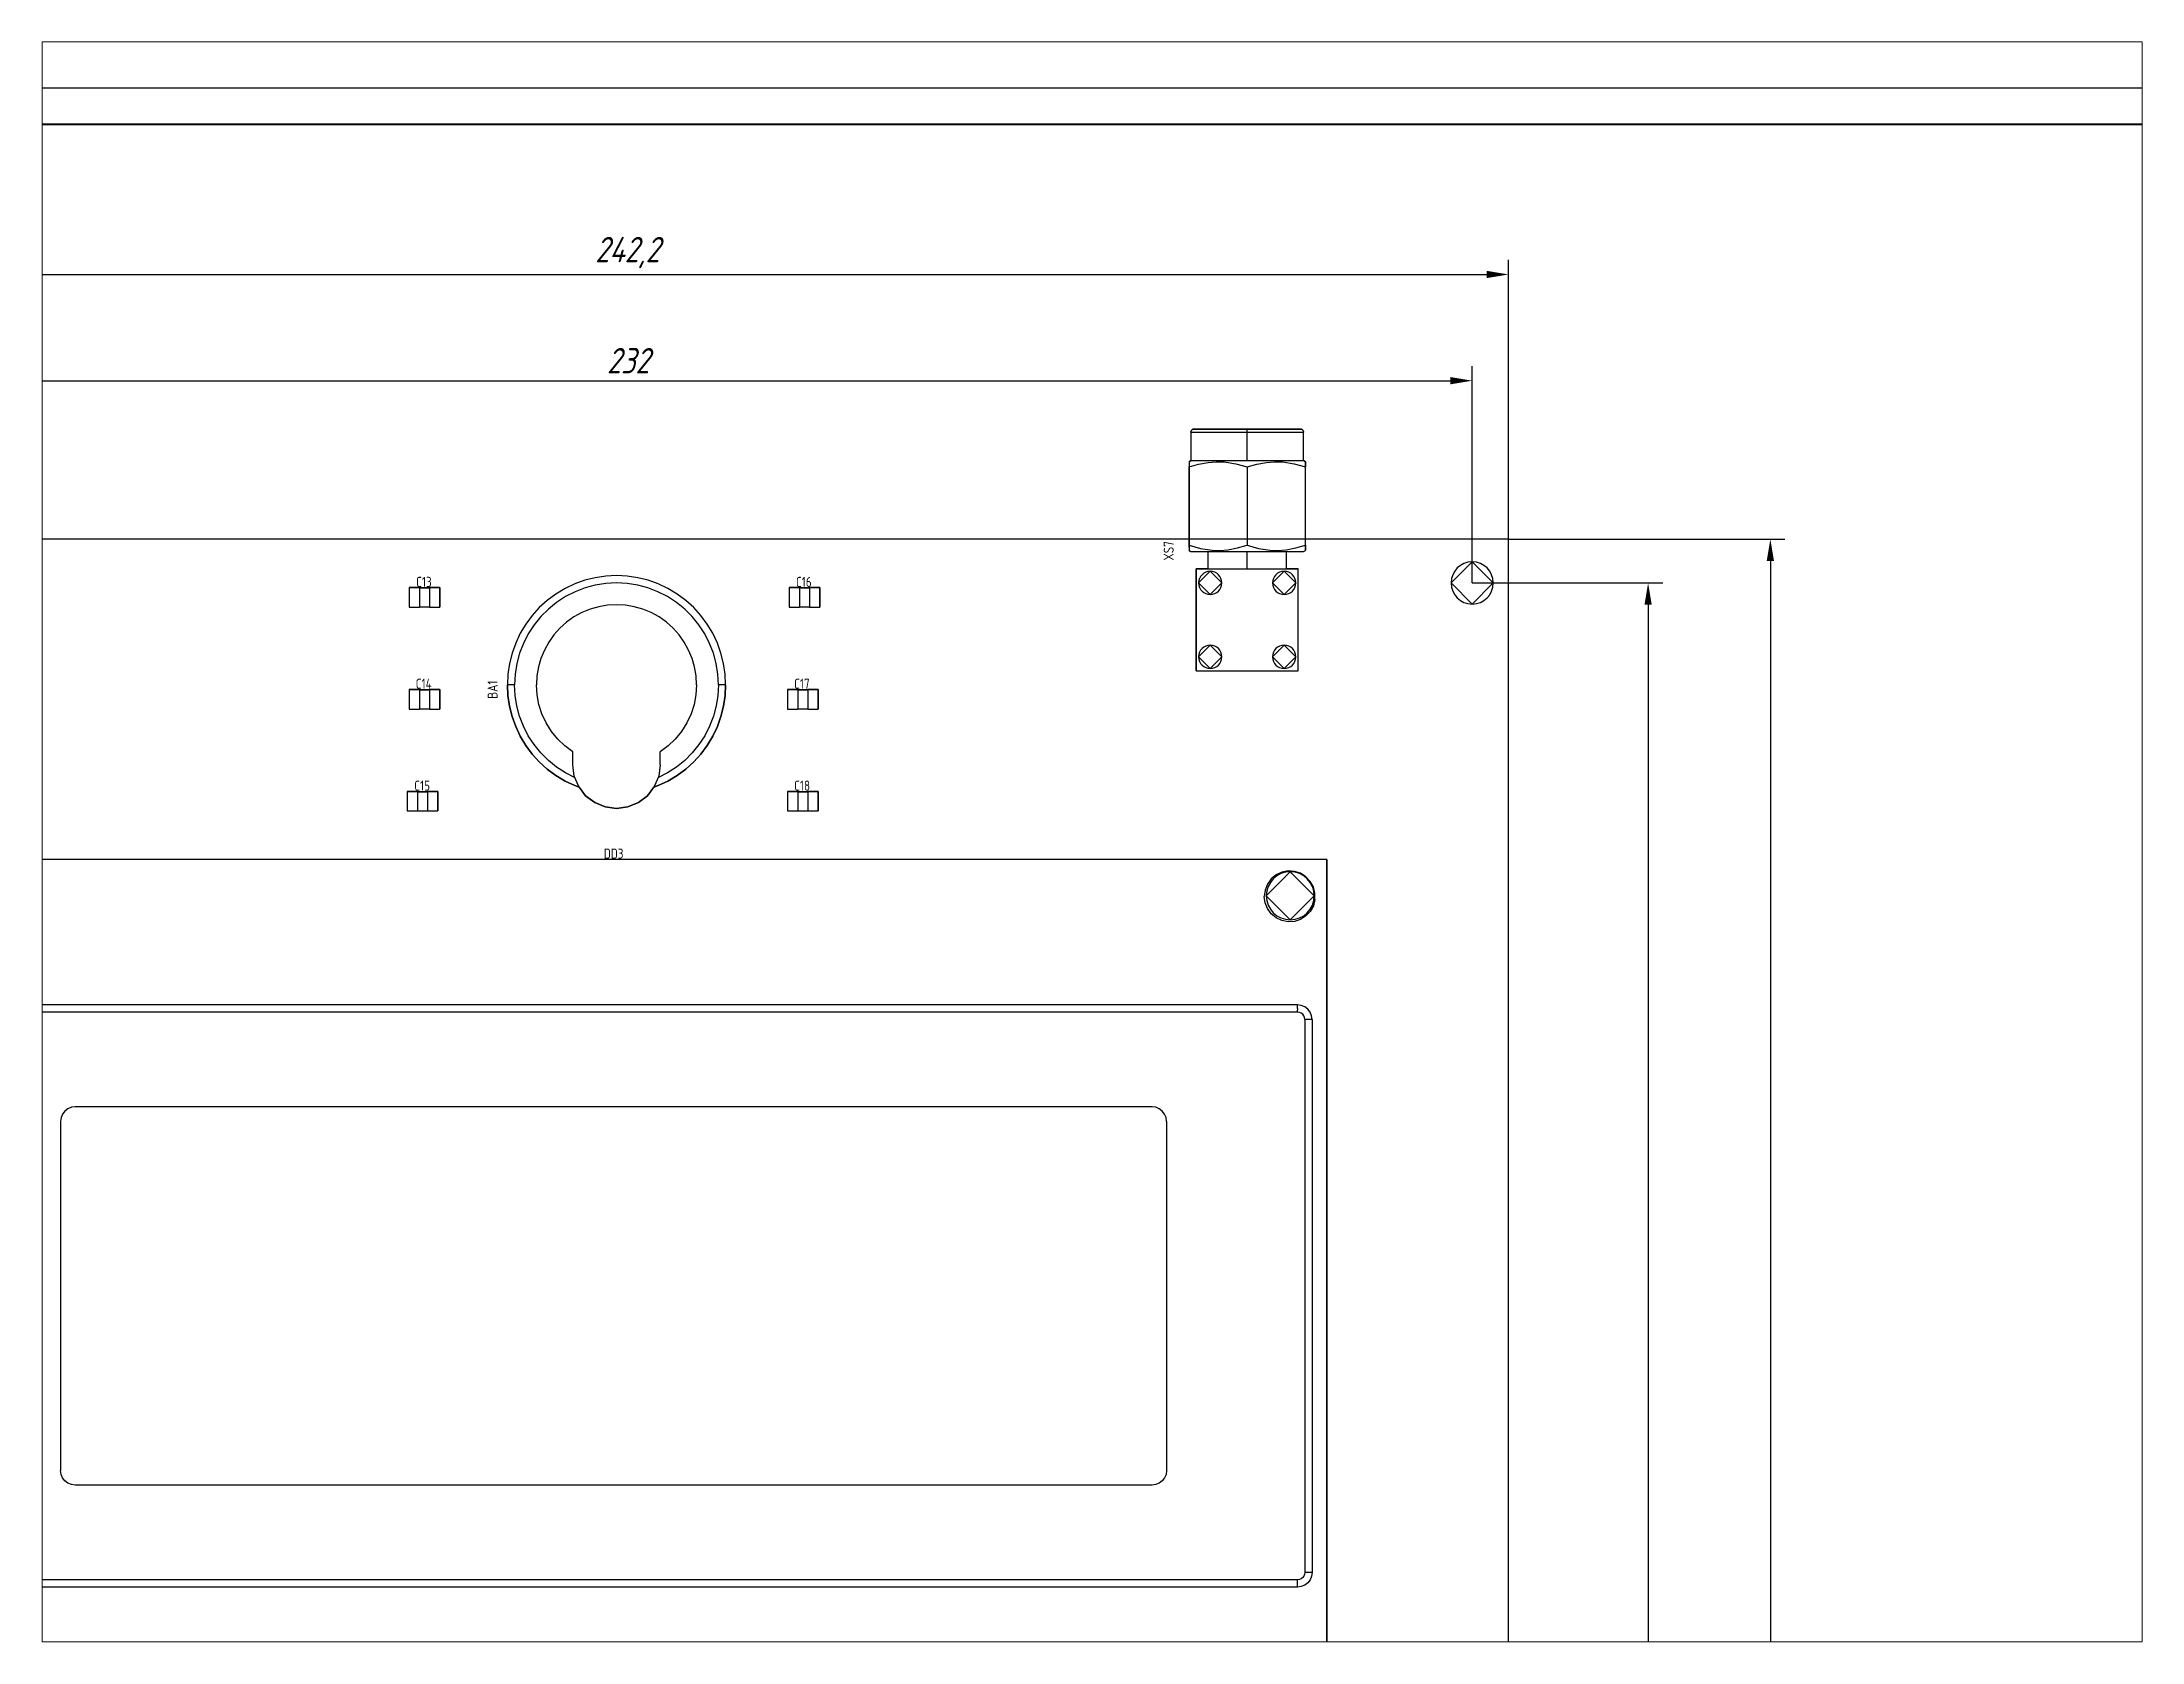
# Paper-space layout 'Layout1' of a CAD drawing. Extents: x 1.05 to 9.45, y 0.8 to 7.2.
# The model-space entities are those that its viewports show. They can reach past a viewport. Long polylines and large blocks are cut down to what shows.
import ezdxf

# ---------------------------------------------------------------- set-up
doc = ezdxf.new("R2010")
doc.units = 0
doc.header["$MEASUREMENT"] = 0
doc.layers.get('0').update_dxf_attribs({"linetype": 'CONTINUOUS'})
doc.layers.get('DEFPOINTS').update_dxf_attribs({"linetype": 'CONTINUOUS'})
doc.layers.add('KONTUR', color=7, linetype='CONTINUOUS')
doc.layers.add('Основная', color=7, linetype='CONTINUOUS', lineweight=40)
doc.styles.add('GOST type A0', font='gost.TTF', dxfattribs={"oblique": 15, "height": 3.5})
doc.dimstyles.new('GOST type A', dxfattribs={"dimtxt": 3.5, "dimasz": 3, "dimexe": 2, "dimexo": 0, "dimgap": 1, "dimtad": 1, "dimtoh": 1, "dimtxsty": 'GOST type A0', "dimcen": 0, "dimazin": 2, "dimtfac": 1, "dimtmove": 0, "dimatfit": 3, "dimfxl": 1, "dimarcsym": 0})

psp = doc.layouts.get("Layout1")

msp = doc.modelspace()

# ---------------------------------------------------------------- texts
at = {"color": 7, "lineweight": 30, "style": 'GOST type A0'}
for s, p in [('XS7', (3504.35, 573.863)), ('XS7', (3504.35, 573.863)), ('BA1', (3411.432, 554.868))]:
    msp.add_text(s, height=1.3796, rotation=90, dxfattribs=at).set_placement(p)
for s, p in [('C13', (3400.235, 570.24)), ('C16', (3452.437, 570.24)), ('C14', (3400.184, 556.24)), ('C17', (3452.184, 556.24)), ('C15', (3399.982, 542.24)), ('C18', (3452.184, 542.24)), ('DD3', (3426.029, 532.894))]:
    msp.add_text(s, height=1.3796, dxfattribs=at).set_placement(p)

# ---------------------------------------------------------------- blocks, each defined once
blk = doc.blocks.new('*D4')
at = {"color": 0, "lineweight": -2, "transparency": 16777216}
for p, q in [((3313.37, 570.79), (3313.37, 600.58)), ((3545.37, 570.79), (3545.37, 600.58)), ((3316.37, 598.58), (3542.37, 598.58))]:
    blk.add_line(p, q, dxfattribs=at)
at = {"color": 0, "transparency": 16777216}
for points in [[(3316.37, 599.08), (3316.37, 598.08), (3313.37, 598.58)], [(3542.37, 599.08), (3542.37, 598.08), (3545.37, 598.58)]]:
    blk.add_solid(points, dxfattribs=at)
at = {"layer": 'DEFPOINTS', "color": 0, "transparency": 16777216}
for p in [(3545.37, 598.58), (3313.37, 570.79), (3545.37, 570.79)]:
    blk.add_point(p, dxfattribs=at)
at = {"color": 0, "transparency": 16777216, "insert": (3429.37, 601.33), "char_height": 3.5, "attachment_point": 5, "style": 'GOST type A0'}
blk.add_mtext('232', dxfattribs=at)
blk = doc.blocks.new('*D5')
at = {"color": 0, "lineweight": -2, "transparency": 16777216}
for p, q in [((3308.17, 576.79), (3308.17, 615.18)), ((3550.37, 576.79), (3550.37, 615.18)), ((3311.17, 613.18), (3547.37, 613.18))]:
    blk.add_line(p, q, dxfattribs=at)
at = {"color": 0, "transparency": 16777216}
for points in [[(3311.17, 613.68), (3311.17, 612.68), (3308.17, 613.18)], [(3547.37, 613.68), (3547.37, 612.68), (3550.37, 613.18)]]:
    blk.add_solid(points, dxfattribs=at)
at = {"layer": 'DEFPOINTS', "color": 0, "transparency": 16777216}
for p in [(3550.37, 613.18), (3308.17, 576.79), (3550.37, 576.79)]:
    blk.add_point(p, dxfattribs=at)
at = {"color": 0, "transparency": 16777216, "insert": (3429.27, 616.19), "char_height": 3.5, "attachment_point": 5, "style": 'GOST type A0'}
blk.add_mtext('242,2', dxfattribs=at)
blk = doc.blocks.new('*D6')
at = {"color": 0, "lineweight": -2, "transparency": 16777216}
for p, q in [((3545.37, 570.79), (3571.55, 570.79)), ((3569.55, 567.79), (3569.55, 223.79)), ((3545.37, 220.79), (3571.55, 220.79))]:
    blk.add_line(p, q, dxfattribs=at)
at = {"color": 0, "transparency": 16777216}
for points in [[(3569.05, 567.79), (3570.05, 567.79), (3569.55, 570.79)], [(3569.05, 223.79), (3570.05, 223.79), (3569.55, 220.79)]]:
    blk.add_solid(points, dxfattribs=at)
at = {"layer": 'DEFPOINTS', "color": 0, "transparency": 16777216}
for p in [(3545.37, 570.79), (3545.37, 220.79), (3569.55, 220.79)]:
    blk.add_point(p, dxfattribs=at)
at = {"color": 0, "transparency": 16777216, "insert": (3566.8, 395.79), "char_height": 3.5, "attachment_point": 5, "rotation": 90, "style": 'GOST type A0'}
blk.add_mtext('350', dxfattribs=at)
blk = doc.blocks.new('*D7')
at = {"color": 0, "lineweight": -2, "transparency": 16777216}
for p, q in [((3550.37, 576.79), (3588.35, 576.79)), ((3586.35, 573.79), (3586.35, 218.59)), ((3550.37, 215.59), (3588.35, 215.59))]:
    blk.add_line(p, q, dxfattribs=at)
at = {"color": 0, "transparency": 16777216}
for points in [[(3585.85, 573.79), (3586.85, 573.79), (3586.35, 576.79)], [(3585.85, 218.59), (3586.85, 218.59), (3586.35, 215.59)]]:
    blk.add_solid(points, dxfattribs=at)
at = {"layer": 'DEFPOINTS', "color": 0, "transparency": 16777216}
for p in [(3550.37, 576.79), (3550.37, 215.59), (3586.35, 215.59)]:
    blk.add_point(p, dxfattribs=at)
at = {"color": 0, "transparency": 16777216, "insert": (3583.34, 396.19), "char_height": 3.5, "attachment_point": 5, "rotation": 90, "style": 'GOST type A0'}
blk.add_mtext('361,2', dxfattribs=at)

# ---------------------------------------------------------------- dimensions: what is measured, and where the dimension line sits
for base, p1, p2, picture, middle in [((3550.372, 613.175), (3308.172, 576.79), (3550.372, 576.79), '*D5', (3429.272, 616.189)), ((3545.372, 598.583), (3313.372, 570.79), (3545.372, 570.79), '*D4', (3429.372, 601.334))]:
    dim = msp.add_linear_dim(base=base, p1=p1, p2=p2, dimstyle='GOST type A')
    dim.commit()
    dim.dimension.update_dxf_attribs({"geometry": picture, "text_midpoint": middle})
for base, p1, p2, picture, middle in [((3586.351, 215.59), (3550.372, 576.79), (3550.372, 215.59), '*D7', (3583.337, 396.19)), ((3569.552, 220.79), (3545.372, 570.79), (3545.372, 220.79), '*D6', (3566.8, 395.79))]:
    dim = msp.add_linear_dim(base=base, p1=p1, p2=p2, angle=90, dimstyle='GOST type A')
    dim.commit()
    dim.dimension.update_dxf_attribs({"geometry": picture, "text_midpoint": middle})

# ---------------------------------------------------------------- linework, layer by layer
at = {"color": 7, "lineweight": 30}
for p, q in [((3506.756, 591.71), (3506.716, 591.614)), ((3506.716, 591.614), (3506.756, 591.71)), ((3506.756, 591.71), (3506.716, 591.614)), ((3506.716, 591.614), (3506.756, 591.71)), ((3506.756, 591.71), (3506.716, 591.614)), ((3506.716, 591.614), (3506.756, 591.71)), ((3506.756, 591.71), (3506.716, 591.614)), ((3506.716, 591.614), (3506.756, 591.71)), ((3506.82, 591.794), (3506.756, 591.71)), ((3506.756, 591.71), (3506.82, 591.794)), ((3506.82, 591.794), (3506.756, 591.71)), ((3506.756, 591.71), (3506.82, 591.794)), ((3506.82, 591.794), (3506.756, 591.71)), ((3506.756, 591.71), (3506.82, 591.794)), ((3506.82, 591.794), (3506.756, 591.71)), ((3506.756, 591.71), (3506.82, 591.794)), ((3506.902, 591.856), (3506.82, 591.794)), ((3506.82, 591.794), (3506.902, 591.856)), ((3506.902, 591.856), (3506.82, 591.794)), ((3506.82, 591.794), (3506.902, 591.856)), ((3506.902, 591.856), (3506.82, 591.794)), ((3506.82, 591.794), (3506.902, 591.856)), ((3506.902, 591.856), (3506.82, 591.794)), ((3506.82, 591.794), (3506.902, 591.856)), ((3506.998, 591.896), (3506.902, 591.856)), ((3506.902, 591.856), (3506.998, 591.896)), ((3506.998, 591.896), (3506.902, 591.856)), ((3506.902, 591.856), (3506.998, 591.896)), ((3506.998, 591.896), (3506.902, 591.856)), ((3506.902, 591.856), (3506.998, 591.896)), ((3506.998, 591.896), (3506.902, 591.856)), ((3506.902, 591.856), (3506.998, 591.896)), ((3507.352, 591.91), (3506.998, 591.896)), ((3506.998, 591.896), (3507.352, 591.91)), ((3507.352, 591.91), (3506.998, 591.896)), ((3506.998, 591.896), (3507.352, 591.91)), ((3507.352, 591.91), (3506.998, 591.896)), ((3506.998, 591.896), (3507.352, 591.91)), ((3507.352, 591.91), (3506.998, 591.896)), ((3506.998, 591.896), (3507.352, 591.91)), ((3514.452, 591.91), (3507.352, 591.91)), ((3507.352, 591.91), (3508.086, 591.91)), ((3514.452, 591.91), (3507.352, 591.91)), ((3507.352, 591.91), (3508.086, 591.91)), ((3514.452, 591.91), (3507.352, 591.91)), ((3507.352, 591.91), (3508.086, 591.91)), ((3514.452, 591.91), (3507.352, 591.91)), ((3507.352, 591.91), (3508.086, 591.91)), ((3508.086, 591.91), (3509.254, 591.91)), ((3508.086, 591.91), (3509.254, 591.91)), ((3508.086, 591.91), (3509.254, 591.91)), ((3508.086, 591.91), (3509.254, 591.91)), ((3509.254, 591.91), (3510.778, 591.91)), ((3509.254, 591.91), (3510.778, 591.91)), ((3509.254, 591.91), (3510.778, 591.91)), ((3509.254, 591.91), (3510.778, 591.91)), ((3510.778, 591.91), (3512.55, 591.91)), ((3510.778, 591.91), (3512.55, 591.91)), ((3510.778, 591.91), (3512.55, 591.91)), ((3510.778, 591.91), (3512.55, 591.91)), ((3512.55, 591.91), (3514.452, 591.91)), ((3512.55, 591.91), (3514.452, 591.91)), ((3512.55, 591.91), (3514.452, 591.91)), ((3512.55, 591.91), (3514.452, 591.91)), ((3521.802, 591.91), (3514.452, 591.91)), ((3514.452, 591.91), (3516.354, 591.91)), ((3514.452, 591.896), (3514.452, 591.91)), ((3521.802, 591.91), (3514.452, 591.91)), ((3514.452, 591.91), (3516.354, 591.91)), ((3514.452, 591.896), (3514.452, 591.91)), ((3521.802, 591.91), (3514.452, 591.91)), ((3514.452, 591.91), (3516.354, 591.91)), ((3514.452, 591.896), (3514.452, 591.91)), ((3521.802, 591.91), (3514.452, 591.91)), ((3514.452, 591.91), (3516.354, 591.91)), ((3514.452, 591.896), (3514.452, 591.91)), ((3514.452, 591.856), (3514.452, 591.896)), ((3514.452, 591.856), (3514.452, 591.896)), ((3514.452, 591.856), (3514.452, 591.896)), ((3514.452, 591.856), (3514.452, 591.896)), ((3514.452, 591.794), (3514.452, 591.856)), ((3514.452, 591.794), (3514.452, 591.856)), ((3514.452, 591.794), (3514.452, 591.856)), ((3514.452, 591.794), (3514.452, 591.856)), ((3514.452, 591.71), (3514.452, 591.794)), ((3514.452, 591.71), (3514.452, 591.794)), ((3514.452, 591.71), (3514.452, 591.794)), ((3514.452, 591.71), (3514.452, 591.794)), ((3514.452, 591.614), (3514.452, 591.71)), ((3514.452, 591.614), (3514.452, 591.71)), ((3514.452, 591.614), (3514.452, 591.71)), ((3514.452, 591.614), (3514.452, 591.71)), ((3516.354, 591.91), (3518.128, 591.91)), ((3516.354, 591.91), (3518.128, 591.91)), ((3516.354, 591.91), (3518.128, 591.91)), ((3516.354, 591.91), (3518.128, 591.91)), ((3518.128, 591.91), (3519.65, 591.91)), ((3518.128, 591.91), (3519.65, 591.91)), ((3518.128, 591.91), (3519.65, 591.91)), ((3518.128, 591.91), (3519.65, 591.91)), ((3519.65, 591.91), (3520.818, 591.91)), ((3519.65, 591.91), (3520.818, 591.91)), ((3519.65, 591.91), (3520.818, 591.91)), ((3519.65, 591.91), (3520.818, 591.91)), ((3520.818, 591.91), (3521.552, 591.91)), ((3520.818, 591.91), (3521.552, 591.91)), ((3520.818, 591.91), (3521.552, 591.91)), ((3520.818, 591.91), (3521.552, 591.91)), ((3521.552, 591.91), (3521.802, 591.91)), ((3521.552, 591.91), (3521.802, 591.91)), ((3521.552, 591.91), (3521.802, 591.91)), ((3521.552, 591.91), (3521.802, 591.91)), ((3521.906, 591.896), (3521.802, 591.91)), ((3521.802, 591.91), (3521.906, 591.896)), ((3521.906, 591.896), (3521.802, 591.91)), ((3521.802, 591.91), (3521.906, 591.896)), ((3521.906, 591.896), (3521.802, 591.91)), ((3521.802, 591.91), (3521.906, 591.896)), ((3521.906, 591.896), (3521.802, 591.91)), ((3521.802, 591.91), (3521.906, 591.896)), ((3522.002, 591.856), (3521.906, 591.896)), ((3521.906, 591.896), (3522.002, 591.856)), ((3522.002, 591.856), (3521.906, 591.896)), ((3521.906, 591.896), (3522.002, 591.856)), ((3522.002, 591.856), (3521.906, 591.896)), ((3521.906, 591.896), (3522.002, 591.856)), ((3522.002, 591.856), (3521.906, 591.896)), ((3521.906, 591.896), (3522.002, 591.856)), ((3522.084, 591.794), (3522.002, 591.856)), ((3522.002, 591.856), (3522.084, 591.794)), ((3522.084, 591.794), (3522.002, 591.856)), ((3522.002, 591.856), (3522.084, 591.794)), ((3522.084, 591.794), (3522.002, 591.856)), ((3522.002, 591.856), (3522.084, 591.794)), ((3522.084, 591.794), (3522.002, 591.856)), ((3522.002, 591.856), (3522.084, 591.794)), ((3522.148, 591.71), (3522.084, 591.794)), ((3522.084, 591.794), (3522.148, 591.71)), ((3522.148, 591.71), (3522.084, 591.794)), ((3522.084, 591.794), (3522.148, 591.71)), ((3522.148, 591.71), (3522.084, 591.794)), ((3522.084, 591.794), (3522.148, 591.71)), ((3522.148, 591.71), (3522.084, 591.794)), ((3522.084, 591.794), (3522.148, 591.71)), ((3522.188, 591.614), (3522.148, 591.71)), ((3522.148, 591.71), (3522.188, 591.614)), ((3522.188, 591.614), (3522.148, 591.71)), ((3522.148, 591.71), (3522.188, 591.614)), ((3522.188, 591.614), (3522.148, 591.71)), ((3522.148, 591.71), (3522.188, 591.614)), ((3522.188, 591.614), (3522.148, 591.71)), ((3522.148, 591.71), (3522.188, 591.614)), ((3506.716, 591.614), (3506.702, 591.51)), ((3506.702, 591.51), (3506.716, 591.614)), ((3506.716, 591.614), (3506.702, 591.51)), ((3506.702, 591.51), (3506.716, 591.614)), ((3506.716, 591.614), (3506.702, 591.51)), ((3506.702, 591.51), (3506.716, 591.614)), ((3506.716, 591.614), (3506.702, 591.51)), ((3506.702, 591.51), (3506.716, 591.614)), ((3506.702, 591.51), (3506.702, 587.59)), ((3506.702, 591.51), (3506.966, 591.51)), ((3506.702, 591.51), (3506.702, 587.59)), ((3506.702, 591.51), (3506.702, 587.59)), ((3506.702, 591.51), (3506.966, 591.51)), ((3506.702, 591.51), (3506.702, 587.59)), ((3506.702, 591.51), (3506.702, 587.59)), ((3506.702, 591.51), (3506.966, 591.51)), ((3506.702, 591.51), (3506.702, 587.59)), ((3506.702, 591.51), (3506.702, 587.59)), ((3506.702, 591.51), (3506.966, 591.51)), ((3506.702, 591.51), (3506.702, 587.59)), ((3506.966, 591.51), (3507.74, 591.51)), ((3506.966, 591.51), (3507.74, 591.51)), ((3506.966, 591.51), (3507.74, 591.51)), ((3506.966, 591.51), (3507.74, 591.51)), ((3507.74, 591.51), (3508.972, 591.51)), ((3507.74, 591.51), (3508.972, 591.51)), ((3507.74, 591.51), (3508.972, 591.51)), ((3507.74, 591.51), (3508.972, 591.51)), ((3508.972, 591.51), (3510.578, 591.51)), ((3508.972, 591.51), (3510.578, 591.51)), ((3508.972, 591.51), (3510.578, 591.51)), ((3508.972, 591.51), (3510.578, 591.51)), ((3510.578, 591.51), (3512.446, 591.51)), ((3510.578, 591.51), (3512.446, 591.51)), ((3510.578, 591.51), (3512.446, 591.51)), ((3510.578, 591.51), (3512.446, 591.51)), ((3512.446, 591.51), (3514.452, 591.51)), ((3512.446, 591.51), (3514.452, 591.51)), ((3512.446, 591.51), (3514.452, 591.51)), ((3512.446, 591.51), (3514.452, 591.51)), ((3514.452, 591.51), (3514.452, 591.614)), ((3514.452, 591.51), (3514.452, 591.614)), ((3514.452, 591.51), (3514.452, 591.614)), ((3514.452, 591.51), (3514.452, 591.614)), ((3514.452, 591.51), (3516.458, 591.51)), ((3514.452, 587.59), (3514.452, 591.51)), ((3514.452, 591.51), (3516.458, 591.51)), ((3514.452, 587.59), (3514.452, 591.51)), ((3514.452, 591.51), (3516.458, 591.51)), ((3514.452, 587.59), (3514.452, 591.51)), ((3514.452, 591.51), (3516.458, 591.51)), ((3514.452, 587.59), (3514.452, 591.51)), ((3516.458, 591.51), (3518.328, 591.51)), ((3516.458, 591.51), (3518.328, 591.51)), ((3516.458, 591.51), (3518.328, 591.51)), ((3516.458, 591.51), (3518.328, 591.51)), ((3518.328, 591.51), (3519.932, 591.51)), ((3518.328, 591.51), (3519.932, 591.51)), ((3518.328, 591.51), (3519.932, 591.51)), ((3518.328, 591.51), (3519.932, 591.51)), ((3519.932, 591.51), (3521.164, 591.51)), ((3519.932, 591.51), (3521.164, 591.51)), ((3519.932, 591.51), (3521.164, 591.51)), ((3519.932, 591.51), (3521.164, 591.51)), ((3521.164, 591.51), (3521.938, 591.51)), ((3521.164, 591.51), (3521.938, 591.51)), ((3521.164, 591.51), (3521.938, 591.51)), ((3521.164, 591.51), (3521.938, 591.51)), ((3521.938, 591.51), (3522.202, 591.51)), ((3521.938, 591.51), (3522.202, 591.51)), ((3521.938, 591.51), (3522.202, 591.51)), ((3521.938, 591.51), (3522.202, 591.51)), ((3522.202, 591.51), (3522.188, 591.614)), ((3522.188, 591.614), (3522.202, 591.51)), ((3522.202, 591.51), (3522.188, 591.614)), ((3522.188, 591.614), (3522.202, 591.51)), ((3522.202, 591.51), (3522.188, 591.614)), ((3522.188, 591.614), (3522.202, 591.51)), ((3522.202, 591.51), (3522.188, 591.614)), ((3522.188, 591.614), (3522.202, 591.51)), ((3522.202, 587.59), (3522.202, 591.51)), ((3522.202, 587.59), (3522.202, 591.51)), ((3522.202, 587.59), (3522.202, 591.51)), ((3522.202, 587.59), (3522.202, 591.51)), ((3522.202, 587.59), (3522.202, 591.51)), ((3522.202, 587.59), (3522.202, 591.51)), ((3522.202, 587.59), (3522.202, 591.51)), ((3522.202, 587.59), (3522.202, 591.51)), ((3506.702, 587.59), (3506.452, 587.446)), ((3506.452, 587.446), (3506.702, 587.59)), ((3506.702, 587.59), (3506.452, 587.446)), ((3506.452, 587.446), (3506.702, 587.59)), ((3506.702, 587.59), (3506.452, 587.446)), ((3506.452, 587.446), (3506.702, 587.59)), ((3506.702, 587.59), (3506.452, 587.446)), ((3506.452, 587.446), (3506.702, 587.59)), ((3506.452, 587.446), (3506.452, 586.732)), ((3506.452, 587.446), (3506.452, 587.396)), ((3506.452, 587.446), (3506.452, 586.732)), ((3506.452, 587.446), (3506.452, 587.396)), ((3506.452, 587.446), (3506.452, 586.732)), ((3506.452, 587.446), (3506.452, 587.396)), ((3506.452, 587.446), (3506.452, 586.732)), ((3506.452, 587.446), (3506.452, 587.396)), ((3506.452, 587.396), (3506.452, 587.252)), ((3506.452, 587.396), (3506.452, 587.252)), ((3506.452, 587.396), (3506.452, 587.252)), ((3506.452, 587.396), (3506.452, 587.252)), ((3506.452, 587.252), (3506.452, 587.026)), ((3506.452, 587.252), (3506.452, 587.026)), ((3506.452, 587.252), (3506.452, 587.026)), ((3506.452, 587.252), (3506.452, 587.026)), ((3506.452, 586.732), (3507.766, 587.11)), ((3506.452, 586.732), (3507.766, 587.11)), ((3506.452, 586.732), (3507.766, 587.11)), ((3506.452, 586.732), (3507.766, 587.11)), ((3506.452, 587.026), (3506.452, 586.732)), ((3506.452, 587.026), (3506.452, 586.732)), ((3506.452, 587.026), (3506.452, 586.732)), ((3506.452, 587.026), (3506.452, 586.732)), ((3506.452, 586.732), (3506.452, 575.97)), ((3506.452, 575.97), (3506.452, 586.732)), ((3506.452, 586.732), (3506.452, 575.97)), ((3506.452, 575.97), (3506.452, 586.732)), ((3506.452, 586.732), (3506.452, 575.97)), ((3506.452, 575.97), (3506.452, 586.732)), ((3506.452, 586.732), (3506.452, 575.97)), ((3506.452, 575.97), (3506.452, 586.732)), ((3506.702, 587.59), (3506.966, 587.59)), ((3506.702, 587.59), (3506.966, 587.59)), ((3506.702, 587.59), (3506.966, 587.59)), ((3506.702, 587.59), (3506.966, 587.59)), ((3506.966, 587.59), (3507.74, 587.59)), ((3506.966, 587.59), (3507.74, 587.59)), ((3506.966, 587.59), (3507.74, 587.59)), ((3506.966, 587.59), (3507.74, 587.59)), ((3507.74, 587.59), (3508.972, 587.59)), ((3507.74, 587.59), (3508.972, 587.59)), ((3507.74, 587.59), (3508.972, 587.59)), ((3507.74, 587.59), (3508.972, 587.59)), ((3507.766, 587.11), (3509.096, 587.356)), ((3507.766, 587.11), (3509.096, 587.356)), ((3507.766, 587.11), (3509.096, 587.356)), ((3507.766, 587.11), (3509.096, 587.356)), ((3508.972, 587.59), (3510.578, 587.59)), ((3508.972, 587.59), (3510.578, 587.59)), ((3508.972, 587.59), (3510.578, 587.59)), ((3508.972, 587.59), (3510.578, 587.59)), ((3509.096, 587.356), (3510.186, 587.442)), ((3509.096, 587.356), (3510.186, 587.442)), ((3509.096, 587.356), (3510.186, 587.442)), ((3509.096, 587.356), (3510.186, 587.442)), ((3510.186, 587.442), (3511.286, 587.412)), ((3510.186, 587.442), (3511.286, 587.412)), ((3510.186, 587.442), (3511.286, 587.412)), ((3510.186, 587.442), (3511.286, 587.412)), ((3510.578, 587.59), (3512.446, 587.59)), ((3510.578, 587.59), (3512.446, 587.59)), ((3510.578, 587.59), (3512.446, 587.59)), ((3510.578, 587.59), (3512.446, 587.59)), ((3511.286, 587.412), (3512.884, 587.17)), ((3511.286, 587.412), (3512.884, 587.17)), ((3511.286, 587.412), (3512.884, 587.17)), ((3511.286, 587.412), (3512.884, 587.17)), ((3512.446, 587.59), (3514.452, 587.59)), ((3512.446, 587.59), (3514.452, 587.59)), ((3512.446, 587.59), (3514.452, 587.59)), ((3512.446, 587.59), (3514.452, 587.59)), ((3512.884, 587.17), (3514.452, 586.732)), ((3512.884, 587.17), (3514.452, 586.732)), ((3512.884, 587.17), (3514.452, 586.732)), ((3512.884, 587.17), (3514.452, 586.732)), ((3514.452, 587.59), (3516.458, 587.59)), ((3514.452, 587.59), (3516.458, 587.59)), ((3514.452, 587.59), (3516.458, 587.59)), ((3514.452, 587.59), (3516.458, 587.59)), ((3514.452, 586.732), (3515.766, 587.11)), ((3514.452, 586.732), (3515.766, 587.11)), ((3514.452, 586.732), (3515.766, 587.11)), ((3514.452, 586.732), (3515.766, 587.11)), ((3514.452, 586.732), (3514.452, 575.97)), ((3514.452, 586.732), (3514.452, 575.97)), ((3514.452, 586.732), (3514.452, 575.97)), ((3514.452, 586.732), (3514.452, 575.97)), ((3515.766, 587.11), (3517.096, 587.356)), ((3515.766, 587.11), (3517.096, 587.356)), ((3515.766, 587.11), (3517.096, 587.356)), ((3515.766, 587.11), (3517.096, 587.356)), ((3516.458, 587.59), (3518.328, 587.59)), ((3516.458, 587.59), (3518.328, 587.59)), ((3516.458, 587.59), (3518.328, 587.59)), ((3516.458, 587.59), (3518.328, 587.59)), ((3517.096, 587.356), (3518.186, 587.442)), ((3517.096, 587.356), (3518.186, 587.442)), ((3517.096, 587.356), (3518.186, 587.442)), ((3517.096, 587.356), (3518.186, 587.442)), ((3518.186, 587.442), (3519.286, 587.412)), ((3518.186, 587.442), (3519.286, 587.412)), ((3518.186, 587.442), (3519.286, 587.412)), ((3518.186, 587.442), (3519.286, 587.412)), ((3518.328, 587.59), (3519.932, 587.59)), ((3518.328, 587.59), (3519.932, 587.59)), ((3518.328, 587.59), (3519.932, 587.59)), ((3518.328, 587.59), (3519.932, 587.59)), ((3519.286, 587.412), (3520.884, 587.17)), ((3519.286, 587.412), (3520.884, 587.17)), ((3519.286, 587.412), (3520.884, 587.17)), ((3519.286, 587.412), (3520.884, 587.17)), ((3519.932, 587.59), (3521.164, 587.59)), ((3519.932, 587.59), (3521.164, 587.59)), ((3519.932, 587.59), (3521.164, 587.59)), ((3519.932, 587.59), (3521.164, 587.59)), ((3520.884, 587.17), (3522.452, 586.732)), ((3520.884, 587.17), (3522.452, 586.732)), ((3520.884, 587.17), (3522.452, 586.732)), ((3520.884, 587.17), (3522.452, 586.732)), ((3521.164, 587.59), (3521.938, 587.59)), ((3521.164, 587.59), (3521.938, 587.59)), ((3521.164, 587.59), (3521.938, 587.59)), ((3521.164, 587.59), (3521.938, 587.59)), ((3521.938, 587.59), (3522.202, 587.59)), ((3521.938, 587.59), (3522.202, 587.59)), ((3521.938, 587.59), (3522.202, 587.59)), ((3521.938, 587.59), (3522.202, 587.59)), ((3522.452, 587.446), (3522.202, 587.59)), ((3522.202, 587.59), (3522.452, 587.446)), ((3522.452, 587.446), (3522.202, 587.59)), ((3522.202, 587.59), (3522.452, 587.446)), ((3522.452, 587.446), (3522.202, 587.59)), ((3522.202, 587.59), (3522.452, 587.446)), ((3522.452, 587.446), (3522.202, 587.59)), ((3522.202, 587.59), (3522.452, 587.446)), ((3522.452, 586.732), (3522.452, 587.446)), ((3522.452, 587.446), (3522.452, 587.396)), ((3522.452, 586.732), (3522.452, 587.446)), ((3522.452, 587.446), (3522.452, 587.396)), ((3522.452, 586.732), (3522.452, 587.446)), ((3522.452, 587.446), (3522.452, 587.396)), ((3522.452, 586.732), (3522.452, 587.446)), ((3522.452, 587.446), (3522.452, 587.396)), ((3522.452, 587.396), (3522.452, 587.252)), ((3522.452, 587.396), (3522.452, 587.252)), ((3522.452, 587.396), (3522.452, 587.252)), ((3522.452, 587.396), (3522.452, 587.252)), ((3522.452, 587.252), (3522.452, 587.026)), ((3522.452, 587.252), (3522.452, 587.026)), ((3522.452, 587.252), (3522.452, 587.026)), ((3522.452, 587.252), (3522.452, 587.026)), ((3522.452, 587.026), (3522.452, 586.732)), ((3522.452, 587.026), (3522.452, 586.732)), ((3522.452, 587.026), (3522.452, 586.732)), ((3522.452, 587.026), (3522.452, 586.732)), ((3522.452, 575.97), (3522.452, 586.732)), ((3522.452, 575.97), (3522.452, 586.732)), ((3522.452, 575.97), (3522.452, 586.732)), ((3522.452, 575.97), (3522.452, 586.732)), ((3522.452, 575.97), (3522.452, 586.732)), ((3522.452, 575.97), (3522.452, 586.732)), ((3522.452, 575.97), (3522.452, 586.732)), ((3522.452, 575.97), (3522.452, 586.732)), ((3550.372, 576.79), (3308.172, 576.79)), ((3506.452, 575.97), (3506.452, 575.676)), ((3506.452, 575.676), (3506.452, 575.97)), ((3506.452, 575.97), (3508.02, 575.53)), ((3506.452, 575.97), (3506.452, 575.676)), ((3506.452, 575.676), (3506.452, 575.97)), ((3506.452, 575.97), (3508.02, 575.53)), ((3506.452, 575.97), (3506.452, 575.676)), ((3506.452, 575.676), (3506.452, 575.97)), ((3506.452, 575.97), (3508.02, 575.53)), ((3506.452, 575.97), (3506.452, 575.676)), ((3506.452, 575.676), (3506.452, 575.97)), ((3506.452, 575.97), (3508.02, 575.53)), ((3506.452, 575.676), (3506.452, 575.304)), ((3506.452, 575.676), (3506.452, 575.448)), ((3506.452, 575.676), (3506.452, 575.304)), ((3506.452, 575.676), (3506.452, 575.448)), ((3506.452, 575.676), (3506.452, 575.304)), ((3506.452, 575.676), (3506.452, 575.448)), ((3506.452, 575.676), (3506.452, 575.304)), ((3506.452, 575.676), (3506.452, 575.448)), ((3506.452, 575.448), (3506.452, 575.304)), ((3506.452, 575.448), (3506.452, 575.304)), ((3506.452, 575.448), (3506.452, 575.304)), ((3506.452, 575.448), (3506.452, 575.304)), ((3506.452, 575.304), (3506.452, 575.254)), ((3506.452, 575.254), (3506.452, 575.304)), ((3506.452, 575.304), (3506.452, 575.254)), ((3506.452, 575.254), (3506.452, 575.304)), ((3506.452, 575.304), (3506.452, 575.254)), ((3506.452, 575.254), (3506.452, 575.304)), ((3506.452, 575.304), (3506.452, 575.254)), ((3506.452, 575.254), (3506.452, 575.304)), ((3506.452, 575.254), (3506.702, 575.11)), ((3506.452, 575.254), (3506.702, 575.11)), ((3506.452, 575.254), (3506.702, 575.11)), ((3506.452, 575.254), (3506.702, 575.11)), ((3506.452, 575.254), (3506.702, 575.11)), ((3506.452, 575.254), (3506.702, 575.11)), ((3506.452, 575.254), (3506.702, 575.11)), ((3506.452, 575.254), (3506.702, 575.11)), ((3506.702, 575.11), (3509.052, 575.11)), ((3506.702, 575.11), (3506.966, 575.11)), ((3506.702, 575.11), (3509.052, 575.11)), ((3506.702, 575.11), (3506.966, 575.11)), ((3506.702, 575.11), (3509.052, 575.11)), ((3506.702, 575.11), (3506.966, 575.11)), ((3506.702, 575.11), (3509.052, 575.11)), ((3506.702, 575.11), (3506.966, 575.11)), ((3506.966, 575.11), (3507.74, 575.11)), ((3506.966, 575.11), (3507.74, 575.11)), ((3506.966, 575.11), (3507.74, 575.11)), ((3506.966, 575.11), (3507.74, 575.11)), ((3507.74, 575.11), (3508.972, 575.11)), ((3507.74, 575.11), (3508.972, 575.11)), ((3507.74, 575.11), (3508.972, 575.11)), ((3507.74, 575.11), (3508.972, 575.11)), ((3508.02, 575.53), (3509.618, 575.288)), ((3508.02, 575.53), (3509.618, 575.288)), ((3508.02, 575.53), (3509.618, 575.288)), ((3508.02, 575.53), (3509.618, 575.288)), ((3508.972, 575.11), (3510.578, 575.11)), ((3508.972, 575.11), (3510.578, 575.11)), ((3508.972, 575.11), (3510.578, 575.11)), ((3508.972, 575.11), (3510.578, 575.11)), ((3509.052, 575.11), (3509.052, 572.71)), ((3509.052, 575.11), (3509.052, 572.71)), ((3509.052, 575.11), (3509.052, 572.71)), ((3509.052, 575.11), (3509.052, 572.71)), ((3509.052, 575.11), (3509.052, 572.71)), ((3509.052, 575.11), (3509.052, 572.71)), ((3509.052, 575.11), (3509.052, 572.71)), ((3509.052, 575.11), (3509.052, 572.71)), ((3509.618, 575.288), (3510.718, 575.258)), ((3509.618, 575.288), (3510.718, 575.258)), ((3509.618, 575.288), (3510.718, 575.258)), ((3509.618, 575.288), (3510.718, 575.258)), ((3510.578, 575.11), (3512.446, 575.11)), ((3510.578, 575.11), (3512.446, 575.11)), ((3510.578, 575.11), (3512.446, 575.11)), ((3510.578, 575.11), (3512.446, 575.11)), ((3510.718, 575.258), (3511.81, 575.344)), ((3510.718, 575.258), (3511.81, 575.344)), ((3510.718, 575.258), (3511.81, 575.344)), ((3510.718, 575.258), (3511.81, 575.344)), ((3511.81, 575.344), (3513.138, 575.59)), ((3511.81, 575.344), (3513.138, 575.59)), ((3511.81, 575.344), (3513.138, 575.59)), ((3511.81, 575.344), (3513.138, 575.59)), ((3512.446, 575.11), (3514.452, 575.11)), ((3512.446, 575.11), (3514.452, 575.11)), ((3512.446, 575.11), (3514.452, 575.11)), ((3512.446, 575.11), (3514.452, 575.11)), ((3513.138, 575.59), (3514.452, 575.97)), ((3513.138, 575.59), (3514.452, 575.97)), ((3513.138, 575.59), (3514.452, 575.97)), ((3513.138, 575.59), (3514.452, 575.97)), ((3514.452, 575.97), (3516.02, 575.53)), ((3514.452, 575.97), (3516.02, 575.53)), ((3514.452, 575.97), (3516.02, 575.53)), ((3514.452, 575.97), (3516.02, 575.53)), ((3514.452, 575.11), (3516.458, 575.11)), ((3514.452, 572.71), (3514.452, 575.11)), ((3514.452, 575.11), (3516.458, 575.11)), ((3514.452, 572.71), (3514.452, 575.11)), ((3514.452, 575.11), (3516.458, 575.11)), ((3514.452, 572.71), (3514.452, 575.11)), ((3514.452, 575.11), (3516.458, 575.11)), ((3514.452, 572.71), (3514.452, 575.11)), ((3516.02, 575.53), (3517.618, 575.288)), ((3516.02, 575.53), (3517.618, 575.288)), ((3516.02, 575.53), (3517.618, 575.288)), ((3516.02, 575.53), (3517.618, 575.288)), ((3516.458, 575.11), (3518.328, 575.11)), ((3516.458, 575.11), (3518.328, 575.11)), ((3516.458, 575.11), (3518.328, 575.11)), ((3516.458, 575.11), (3518.328, 575.11)), ((3517.618, 575.288), (3518.718, 575.258)), ((3517.618, 575.288), (3518.718, 575.258)), ((3517.618, 575.288), (3518.718, 575.258)), ((3517.618, 575.288), (3518.718, 575.258)), ((3518.328, 575.11), (3519.932, 575.11)), ((3518.328, 575.11), (3519.932, 575.11)), ((3518.328, 575.11), (3519.932, 575.11)), ((3518.328, 575.11), (3519.932, 575.11)), ((3518.718, 575.258), (3519.81, 575.344)), ((3518.718, 575.258), (3519.81, 575.344)), ((3518.718, 575.258), (3519.81, 575.344)), ((3518.718, 575.258), (3519.81, 575.344)), ((3519.81, 575.344), (3521.138, 575.59)), ((3519.81, 575.344), (3521.138, 575.59)), ((3519.81, 575.344), (3521.138, 575.59)), ((3519.81, 575.344), (3521.138, 575.59)), ((3519.852, 572.71), (3519.852, 575.11)), ((3519.852, 575.11), (3522.202, 575.11)), ((3519.852, 572.71), (3519.852, 575.11)), ((3519.852, 572.71), (3519.852, 575.11)), ((3519.852, 575.11), (3522.202, 575.11)), ((3519.852, 572.71), (3519.852, 575.11)), ((3519.852, 572.71), (3519.852, 575.11)), ((3519.852, 575.11), (3522.202, 575.11)), ((3519.852, 572.71), (3519.852, 575.11)), ((3519.852, 572.71), (3519.852, 575.11)), ((3519.852, 575.11), (3522.202, 575.11)), ((3519.852, 572.71), (3519.852, 575.11)), ((3519.932, 575.11), (3521.164, 575.11)), ((3519.932, 575.11), (3521.164, 575.11)), ((3519.932, 575.11), (3521.164, 575.11)), ((3519.932, 575.11), (3521.164, 575.11)), ((3521.138, 575.59), (3522.452, 575.97)), ((3521.138, 575.59), (3522.452, 575.97)), ((3521.138, 575.59), (3522.452, 575.97)), ((3521.138, 575.59), (3522.452, 575.97)), ((3521.164, 575.11), (3521.938, 575.11)), ((3521.164, 575.11), (3521.938, 575.11)), ((3521.164, 575.11), (3521.938, 575.11)), ((3521.164, 575.11), (3521.938, 575.11)), ((3521.938, 575.11), (3522.202, 575.11)), ((3521.938, 575.11), (3522.202, 575.11)), ((3521.938, 575.11), (3522.202, 575.11)), ((3521.938, 575.11), (3522.202, 575.11)), ((3522.202, 575.11), (3522.452, 575.254)), ((3522.202, 575.11), (3522.452, 575.254)), ((3522.202, 575.11), (3522.452, 575.254)), ((3522.202, 575.11), (3522.452, 575.254)), ((3522.202, 575.11), (3522.452, 575.254)), ((3522.202, 575.11), (3522.452, 575.254)), ((3522.202, 575.11), (3522.452, 575.254)), ((3522.202, 575.11), (3522.452, 575.254)), ((3522.452, 575.304), (3522.452, 575.97)), ((3522.452, 575.97), (3522.452, 575.676)), ((3522.452, 575.304), (3522.452, 575.97)), ((3522.452, 575.97), (3522.452, 575.676)), ((3522.452, 575.304), (3522.452, 575.97)), ((3522.452, 575.97), (3522.452, 575.676)), ((3522.452, 575.304), (3522.452, 575.97)), ((3522.452, 575.97), (3522.452, 575.676)), ((3522.452, 575.676), (3522.452, 575.448)), ((3522.452, 575.676), (3522.452, 575.448)), ((3522.452, 575.676), (3522.452, 575.448)), ((3522.452, 575.676), (3522.452, 575.448)), ((3522.452, 575.448), (3522.452, 575.304)), ((3522.452, 575.448), (3522.452, 575.304)), ((3522.452, 575.448), (3522.452, 575.304)), ((3522.452, 575.448), (3522.452, 575.304)), ((3522.452, 575.254), (3522.452, 575.304)), ((3522.452, 575.254), (3522.452, 575.304)), ((3522.452, 575.254), (3522.452, 575.304)), ((3522.452, 575.254), (3522.452, 575.304)), ((3522.452, 575.254), (3522.452, 575.304)), ((3522.452, 575.254), (3522.452, 575.304)), ((3522.452, 575.254), (3522.452, 575.304)), ((3522.452, 575.254), (3522.452, 575.304)), ((3550.372, 215.59), (3550.372, 576.79)), ((3424.846, 571.502), (3423.418, 571.144)), ((3424.846, 571.502), (3423.418, 571.144)), ((3424.846, 571.502), (3423.418, 571.144)), ((3424.846, 571.502), (3423.418, 571.144)), ((3426.302, 571.718), (3424.846, 571.502)), ((3426.302, 571.718), (3424.846, 571.502)), ((3426.302, 571.718), (3424.846, 571.502)), ((3426.302, 571.718), (3424.846, 571.502)), ((3427.772, 571.79), (3426.302, 571.718)), ((3427.772, 571.79), (3426.302, 571.718)), ((3427.772, 571.79), (3426.302, 571.718)), ((3427.772, 571.79), (3426.302, 571.718)), ((3429.242, 571.718), (3427.772, 571.79)), ((3429.242, 571.718), (3427.772, 571.79)), ((3429.242, 571.718), (3427.772, 571.79)), ((3429.242, 571.718), (3427.772, 571.79)), ((3430.698, 571.502), (3429.242, 571.718)), ((3430.698, 571.502), (3429.242, 571.718)), ((3430.698, 571.502), (3429.242, 571.718)), ((3430.698, 571.502), (3429.242, 571.718)), ((3432.126, 571.144), (3430.698, 571.502)), ((3432.126, 571.144), (3430.698, 571.502)), ((3432.126, 571.144), (3430.698, 571.502)), ((3432.126, 571.144), (3430.698, 571.502)), ((3509.052, 572.71), (3507.452, 572.71)), ((3507.452, 572.71), (3507.452, 558.71)), ((3507.452, 558.71), (3507.452, 572.71)), ((3507.452, 572.71), (3521.452, 572.71)), ((3509.052, 572.71), (3507.452, 572.71)), ((3507.452, 572.71), (3507.452, 558.71)), ((3507.452, 558.71), (3507.452, 572.71)), ((3507.452, 572.71), (3521.452, 572.71)), ((3509.052, 572.71), (3507.452, 572.71)), ((3507.452, 572.71), (3507.452, 558.71)), ((3507.452, 558.71), (3507.452, 572.71)), ((3507.452, 572.71), (3521.452, 572.71)), ((3509.052, 572.71), (3507.452, 572.71)), ((3507.452, 572.71), (3507.452, 558.71)), ((3507.452, 558.71), (3507.452, 572.71)), ((3507.452, 572.71), (3521.452, 572.71)), ((3509.372, 572.39), (3507.772, 570.79)), ((3510.972, 570.79), (3509.372, 572.39)), ((3519.532, 572.39), (3517.932, 570.79)), ((3521.132, 570.79), (3519.532, 572.39)), ((3521.452, 572.71), (3519.852, 572.71)), ((3521.452, 572.71), (3519.852, 572.71)), ((3521.452, 572.71), (3519.852, 572.71)), ((3521.452, 572.71), (3519.852, 572.71)), ((3521.452, 558.71), (3521.452, 572.71)), ((3521.452, 558.71), (3521.452, 572.71)), ((3521.452, 558.71), (3521.452, 572.71)), ((3521.452, 558.71), (3521.452, 572.71)), ((3521.452, 558.71), (3521.452, 572.71)), ((3521.452, 558.71), (3521.452, 572.71)), ((3521.452, 558.71), (3521.452, 572.71)), ((3521.452, 558.71), (3521.452, 572.71)), ((3545.372, 573.69), (3542.472, 570.79)), ((3548.272, 570.79), (3545.372, 573.69)), ((3399.264, 570.136), (3399.264, 567.444)), ((3400.686, 570.136), (3399.264, 570.136)), ((3399.264, 570.136), (3399.264, 567.444)), ((3399.264, 570.136), (3400.686, 570.136)), ((3399.264, 570.136), (3399.264, 567.444)), ((3400.686, 570.136), (3399.264, 570.136)), ((3399.264, 570.136), (3399.264, 567.444)), ((3399.264, 570.136), (3400.686, 570.136)), ((3400.686, 570.098), (3400.686, 570.136)), ((3400.686, 570.136), (3400.686, 567.444)), ((3400.686, 570.098), (3400.686, 570.136)), ((3400.686, 570.136), (3400.686, 567.444)), ((3402.058, 570.098), (3400.686, 570.098)), ((3400.686, 570.098), (3402.058, 570.098)), ((3402.058, 570.098), (3400.686, 570.098)), ((3400.686, 570.098), (3402.058, 570.098)), ((3403.48, 570.136), (3402.058, 570.136)), ((3402.058, 570.136), (3402.058, 570.098)), ((3402.058, 570.136), (3402.058, 567.444)), ((3402.058, 570.136), (3403.48, 570.136)), ((3403.48, 570.136), (3402.058, 570.136)), ((3402.058, 570.136), (3402.058, 570.098)), ((3402.058, 570.136), (3402.058, 567.444)), ((3402.058, 570.136), (3403.48, 570.136)), ((3403.48, 567.444), (3403.48, 570.136)), ((3403.48, 570.136), (3403.48, 567.444)), ((3403.48, 567.444), (3403.48, 570.136)), ((3403.48, 570.136), (3403.48, 567.444)), ((3419.438, 569.262), (3418.256, 568.384)), ((3419.438, 569.262), (3418.256, 568.384)), ((3419.438, 569.262), (3418.256, 568.384)), ((3419.438, 569.262), (3418.256, 568.384)), ((3420.7, 570.018), (3419.438, 569.262)), ((3420.7, 570.018), (3419.438, 569.262)), ((3420.7, 570.018), (3419.438, 569.262)), ((3420.7, 570.018), (3419.438, 569.262)), ((3420.772, 568.914), (3419.542, 568.116)), ((3420.772, 568.914), (3419.542, 568.116)), ((3422.032, 570.648), (3420.7, 570.018)), ((3422.032, 570.648), (3420.7, 570.018)), ((3422.032, 570.648), (3420.7, 570.018)), ((3422.032, 570.648), (3420.7, 570.018)), ((3422.078, 569.58), (3420.772, 568.914)), ((3422.078, 569.58), (3420.772, 568.914)), ((3423.418, 571.144), (3422.032, 570.648)), ((3423.418, 571.144), (3422.032, 570.648)), ((3423.418, 571.144), (3422.032, 570.648)), ((3423.418, 571.144), (3422.032, 570.648)), ((3423.446, 570.104), (3422.078, 569.58)), ((3423.446, 570.104), (3422.078, 569.58)), ((3424.862, 570.484), (3423.446, 570.104)), ((3424.862, 570.484), (3423.446, 570.104)), ((3426.308, 570.714), (3424.862, 570.484)), ((3426.308, 570.714), (3424.862, 570.484)), ((3427.772, 570.79), (3426.308, 570.714)), ((3427.772, 570.79), (3426.308, 570.714)), ((3429.236, 570.714), (3427.772, 570.79)), ((3429.236, 570.714), (3427.772, 570.79)), ((3430.682, 570.484), (3429.236, 570.714)), ((3430.682, 570.484), (3429.236, 570.714)), ((3432.098, 570.104), (3430.682, 570.484)), ((3432.098, 570.104), (3430.682, 570.484)), ((3433.466, 569.58), (3432.098, 570.104)), ((3433.466, 569.58), (3432.098, 570.104)), ((3433.512, 570.648), (3432.126, 571.144)), ((3433.512, 570.648), (3432.126, 571.144)), ((3433.512, 570.648), (3432.126, 571.144)), ((3433.512, 570.648), (3432.126, 571.144)), ((3434.772, 568.914), (3433.466, 569.58)), ((3434.772, 568.914), (3433.466, 569.58)), ((3434.842, 570.018), (3433.512, 570.648)), ((3434.842, 570.018), (3433.512, 570.648)), ((3434.842, 570.018), (3433.512, 570.648)), ((3434.842, 570.018), (3433.512, 570.648)), ((3436, 568.116), (3434.772, 568.914)), ((3436, 568.116), (3434.772, 568.914)), ((3436.106, 569.262), (3434.842, 570.018)), ((3436.106, 569.262), (3434.842, 570.018)), ((3436.106, 569.262), (3434.842, 570.018)), ((3436.106, 569.262), (3434.842, 570.018)), ((3437.288, 568.384), (3436.106, 569.262)), ((3437.288, 568.384), (3436.106, 569.262)), ((3437.288, 568.384), (3436.106, 569.262)), ((3437.288, 568.384), (3436.106, 569.262)), ((3451.517, 570.136), (3451.517, 567.444)), ((3452.939, 570.136), (3451.517, 570.136)), ((3451.517, 570.136), (3451.517, 567.444)), ((3451.517, 570.136), (3452.939, 570.136)), ((3451.517, 570.136), (3451.517, 567.444)), ((3452.939, 570.136), (3451.517, 570.136)), ((3451.517, 570.136), (3451.517, 567.444)), ((3451.517, 570.136), (3452.939, 570.136)), ((3452.939, 570.098), (3452.939, 570.136)), ((3452.939, 570.136), (3452.939, 567.444)), ((3452.939, 570.098), (3452.939, 570.136)), ((3452.939, 570.136), (3452.939, 567.444)), ((3454.311, 570.098), (3452.939, 570.098)), ((3452.939, 570.098), (3454.311, 570.098)), ((3454.311, 570.098), (3452.939, 570.098)), ((3452.939, 570.098), (3454.311, 570.098)), ((3455.733, 570.136), (3454.311, 570.136)), ((3454.311, 570.136), (3454.311, 570.098)), ((3454.311, 570.136), (3454.311, 567.444)), ((3454.311, 570.136), (3455.733, 570.136)), ((3455.733, 570.136), (3454.311, 570.136)), ((3454.311, 570.136), (3454.311, 570.098)), ((3454.311, 570.136), (3454.311, 567.444)), ((3454.311, 570.136), (3455.733, 570.136)), ((3455.733, 567.444), (3455.733, 570.136)), ((3455.733, 570.136), (3455.733, 567.444)), ((3455.733, 567.444), (3455.733, 570.136)), ((3455.733, 570.136), (3455.733, 567.444)), ((3507.772, 570.79), (3509.372, 569.19)), ((3509.372, 569.19), (3510.972, 570.79)), ((3517.932, 570.79), (3519.532, 569.19)), ((3519.532, 569.19), (3521.132, 570.79)), ((3542.472, 570.79), (3545.372, 567.89)), ((3545.372, 567.89), (3548.272, 570.79)), ((3399.264, 567.444), (3400.686, 567.444)), ((3399.264, 567.444), (3400.686, 567.444)), ((3399.264, 567.444), (3400.686, 567.444)), ((3399.264, 567.444), (3400.686, 567.444)), ((3400.686, 567.444), (3400.686, 567.482)), ((3400.686, 567.482), (3402.058, 567.482)), ((3400.686, 567.482), (3402.058, 567.482)), ((3400.686, 567.444), (3400.686, 567.482)), ((3400.686, 567.482), (3402.058, 567.482)), ((3400.686, 567.482), (3402.058, 567.482)), ((3402.058, 567.482), (3402.058, 567.444)), ((3402.058, 567.482), (3402.058, 567.444)), ((3402.058, 567.444), (3403.48, 567.444)), ((3402.058, 567.444), (3403.48, 567.444)), ((3402.058, 567.444), (3403.48, 567.444)), ((3402.058, 567.444), (3403.48, 567.444)), ((3416.176, 566.306), (3415.3, 565.124)), ((3416.176, 566.306), (3415.3, 565.124)), ((3416.176, 566.306), (3415.3, 565.124)), ((3416.176, 566.306), (3415.3, 565.124)), ((3417.166, 567.396), (3416.176, 566.306)), ((3417.166, 567.396), (3416.176, 566.306)), ((3417.166, 567.396), (3416.176, 566.306)), ((3417.166, 567.396), (3416.176, 566.306)), ((3417.368, 566.158), (3416.446, 565.018)), ((3417.368, 566.158), (3416.446, 565.018)), ((3418.256, 568.384), (3417.166, 567.396)), ((3418.256, 568.384), (3417.166, 567.396)), ((3418.256, 568.384), (3417.166, 567.396)), ((3418.256, 568.384), (3417.166, 567.396)), ((3418.404, 567.194), (3417.368, 566.158)), ((3418.404, 567.194), (3417.368, 566.158)), ((3419.542, 568.116), (3418.404, 567.194)), ((3419.542, 568.116), (3418.404, 567.194)), ((3421.92, 566.104), (3420.914, 565.39)), ((3421.92, 566.104), (3420.914, 565.39)), ((3423, 566.7), (3421.92, 566.104)), ((3423, 566.7), (3421.92, 566.104)), ((3424.138, 567.172), (3423, 566.7)), ((3424.138, 567.172), (3423, 566.7)), ((3425.324, 567.514), (3424.138, 567.172)), ((3425.324, 567.514), (3424.138, 567.172)), ((3426.54, 567.72), (3425.324, 567.514)), ((3426.54, 567.72), (3425.324, 567.514)), ((3427.772, 567.79), (3426.54, 567.72)), ((3427.772, 567.79), (3426.54, 567.72)), ((3429.004, 567.72), (3427.772, 567.79)), ((3429.004, 567.72), (3427.772, 567.79)), ((3430.22, 567.514), (3429.004, 567.72)), ((3430.22, 567.514), (3429.004, 567.72)), ((3431.404, 567.172), (3430.22, 567.514)), ((3431.404, 567.172), (3430.22, 567.514)), ((3432.544, 566.7), (3431.404, 567.172)), ((3432.544, 566.7), (3431.404, 567.172)), ((3433.624, 566.104), (3432.544, 566.7)), ((3433.624, 566.104), (3432.544, 566.7)), ((3434.63, 565.39), (3433.624, 566.104)), ((3434.63, 565.39), (3433.624, 566.104)), ((3437.14, 567.194), (3436, 568.116)), ((3437.14, 567.194), (3436, 568.116)), ((3438.176, 566.158), (3437.14, 567.194)), ((3438.176, 566.158), (3437.14, 567.194)), ((3438.378, 567.396), (3437.288, 568.384)), ((3438.378, 567.396), (3437.288, 568.384)), ((3438.378, 567.396), (3437.288, 568.384)), ((3438.378, 567.396), (3437.288, 568.384)), ((3439.098, 565.018), (3438.176, 566.158)), ((3439.098, 565.018), (3438.176, 566.158)), ((3439.366, 566.306), (3438.378, 567.396)), ((3439.366, 566.306), (3438.378, 567.396)), ((3439.366, 566.306), (3438.378, 567.396)), ((3439.366, 566.306), (3438.378, 567.396)), ((3440.244, 565.124), (3439.366, 566.306)), ((3440.244, 565.124), (3439.366, 566.306)), ((3440.244, 565.124), (3439.366, 566.306)), ((3440.244, 565.124), (3439.366, 566.306)), ((3451.517, 567.444), (3452.939, 567.444)), ((3451.517, 567.444), (3452.939, 567.444)), ((3451.517, 567.444), (3452.939, 567.444)), ((3451.517, 567.444), (3452.939, 567.444)), ((3452.939, 567.444), (3452.939, 567.482)), ((3452.939, 567.482), (3454.311, 567.482)), ((3452.939, 567.482), (3454.311, 567.482)), ((3452.939, 567.444), (3452.939, 567.482)), ((3452.939, 567.482), (3454.311, 567.482)), ((3452.939, 567.482), (3454.311, 567.482)), ((3454.311, 567.482), (3454.311, 567.444)), ((3454.311, 567.482), (3454.311, 567.444)), ((3454.311, 567.444), (3455.733, 567.444)), ((3454.311, 567.444), (3455.733, 567.444)), ((3454.311, 567.444), (3455.733, 567.444)), ((3454.311, 567.444), (3455.733, 567.444)), ((3414.544, 563.86), (3413.914, 562.53)), ((3414.544, 563.86), (3413.914, 562.53)), ((3414.544, 563.86), (3413.914, 562.53)), ((3414.544, 563.86), (3413.914, 562.53)), ((3415.3, 565.124), (3414.544, 563.86)), ((3415.3, 565.124), (3414.544, 563.86)), ((3415.3, 565.124), (3414.544, 563.86)), ((3415.3, 565.124), (3414.544, 563.86)), ((3415.648, 563.79), (3414.982, 562.484)), ((3415.648, 563.79), (3414.982, 562.484)), ((3416.446, 565.018), (3415.648, 563.79)), ((3416.446, 565.018), (3415.648, 563.79)), ((3419.172, 563.648), (3418.458, 562.642)), ((3419.172, 563.648), (3418.458, 562.642)), ((3419.994, 564.568), (3419.172, 563.648)), ((3419.994, 564.568), (3419.172, 563.648)), ((3420.914, 565.39), (3419.994, 564.568)), ((3420.914, 565.39), (3419.994, 564.568)), ((3435.55, 564.568), (3434.63, 565.39)), ((3435.55, 564.568), (3434.63, 565.39)), ((3436.372, 563.648), (3435.55, 564.568)), ((3436.372, 563.648), (3435.55, 564.568)), ((3437.086, 562.642), (3436.372, 563.648)), ((3437.086, 562.642), (3436.372, 563.648)), ((3439.896, 563.79), (3439.098, 565.018)), ((3439.896, 563.79), (3439.098, 565.018)), ((3440.562, 562.484), (3439.896, 563.79)), ((3440.562, 562.484), (3439.896, 563.79)), ((3441, 563.86), (3440.244, 565.124)), ((3441, 563.86), (3440.244, 565.124)), ((3441, 563.86), (3440.244, 565.124)), ((3441, 563.86), (3440.244, 565.124)), ((3441.63, 562.53), (3441, 563.86)), ((3441.63, 562.53), (3441, 563.86)), ((3441.63, 562.53), (3441, 563.86)), ((3441.63, 562.53), (3441, 563.86)), ((3413.418, 561.144), (3413.06, 559.716)), ((3413.418, 561.144), (3413.06, 559.716)), ((3413.418, 561.144), (3413.06, 559.716)), ((3413.418, 561.144), (3413.06, 559.716)), ((3413.914, 562.53), (3413.418, 561.144)), ((3413.914, 562.53), (3413.418, 561.144)), ((3413.914, 562.53), (3413.418, 561.144)), ((3413.914, 562.53), (3413.418, 561.144)), ((3414.458, 561.116), (3414.078, 559.7)), ((3414.458, 561.116), (3414.078, 559.7)), ((3414.982, 562.484), (3414.458, 561.116)), ((3414.982, 562.484), (3414.458, 561.116)), ((3417.39, 560.422), (3417.048, 559.238)), ((3417.39, 560.422), (3417.048, 559.238)), ((3417.862, 561.562), (3417.39, 560.422)), ((3417.862, 561.562), (3417.39, 560.422)), ((3418.458, 562.642), (3417.862, 561.562)), ((3418.458, 562.642), (3417.862, 561.562)), ((3437.682, 561.562), (3437.086, 562.642)), ((3437.682, 561.562), (3437.086, 562.642)), ((3438.154, 560.422), (3437.682, 561.562)), ((3438.154, 560.422), (3437.682, 561.562)), ((3438.496, 559.238), (3438.154, 560.422)), ((3438.496, 559.238), (3438.154, 560.422)), ((3441.086, 561.116), (3440.562, 562.484)), ((3441.086, 561.116), (3440.562, 562.484)), ((3441.466, 559.7), (3441.086, 561.116)), ((3441.466, 559.7), (3441.086, 561.116)), ((3442.126, 561.144), (3441.63, 562.53)), ((3442.126, 561.144), (3441.63, 562.53)), ((3442.126, 561.144), (3441.63, 562.53)), ((3442.126, 561.144), (3441.63, 562.53)), ((3442.484, 559.716), (3442.126, 561.144)), ((3442.484, 559.716), (3442.126, 561.144)), ((3442.484, 559.716), (3442.126, 561.144)), ((3442.484, 559.716), (3442.126, 561.144)), ((3509.372, 562.23), (3507.772, 560.63)), ((3507.772, 560.63), (3509.372, 559.03)), ((3510.972, 560.63), (3509.372, 562.23)), ((3509.372, 559.03), (3510.972, 560.63)), ((3519.532, 562.23), (3517.932, 560.63)), ((3517.932, 560.63), (3519.532, 559.03)), ((3521.132, 560.63), (3519.532, 562.23)), ((3519.532, 559.03), (3521.132, 560.63)), ((3412.844, 558.26), (3412.772, 556.79)), ((3412.844, 558.26), (3412.772, 556.79)), ((3412.844, 558.26), (3412.772, 556.79)), ((3412.844, 558.26), (3412.772, 556.79)), ((3413.06, 559.716), (3412.844, 558.26)), ((3413.06, 559.716), (3412.844, 558.26)), ((3413.06, 559.716), (3412.844, 558.26)), ((3413.06, 559.716), (3412.844, 558.26)), ((3413.848, 558.254), (3413.772, 556.79)), ((3413.848, 558.254), (3413.772, 556.79)), ((3414.078, 559.7), (3413.848, 558.254)), ((3414.078, 559.7), (3413.848, 558.254)), ((3416.842, 558.022), (3416.772, 556.79)), ((3416.842, 558.022), (3416.772, 556.79)), ((3417.048, 559.238), (3416.842, 558.022)), ((3417.048, 559.238), (3416.842, 558.022)), ((3438.702, 558.022), (3438.496, 559.238)), ((3438.702, 558.022), (3438.496, 559.238)), ((3438.772, 556.79), (3438.702, 558.022)), ((3438.772, 556.79), (3438.702, 558.022)), ((3441.696, 558.254), (3441.466, 559.7)), ((3441.696, 558.254), (3441.466, 559.7)), ((3441.772, 556.79), (3441.696, 558.254)), ((3441.772, 556.79), (3441.696, 558.254)), ((3442.7, 558.26), (3442.484, 559.716)), ((3442.7, 558.26), (3442.484, 559.716)), ((3442.7, 558.26), (3442.484, 559.716)), ((3442.7, 558.26), (3442.484, 559.716)), ((3442.772, 556.79), (3442.7, 558.26)), ((3442.772, 556.79), (3442.7, 558.26)), ((3442.772, 556.79), (3442.7, 558.26)), ((3442.772, 556.79), (3442.7, 558.26)), ((3507.452, 558.71), (3521.452, 558.71)), ((3507.452, 558.71), (3521.452, 558.71)), ((3507.452, 558.71), (3521.452, 558.71)), ((3507.452, 558.71), (3521.452, 558.71)), ((3507.452, 558.71), (3521.452, 558.71)), ((3507.452, 558.71), (3521.452, 558.71)), ((3507.452, 558.71), (3521.452, 558.71)), ((3507.452, 558.71), (3521.452, 558.71)), ((3399.264, 556.136), (3399.264, 553.444)), ((3400.686, 556.136), (3399.264, 556.136)), ((3399.264, 556.136), (3399.264, 553.444)), ((3399.264, 556.136), (3400.686, 556.136)), ((3399.264, 556.136), (3399.264, 553.444)), ((3400.686, 556.136), (3399.264, 556.136)), ((3399.264, 556.136), (3399.264, 553.444)), ((3399.264, 556.136), (3400.686, 556.136)), ((3400.686, 556.098), (3400.686, 556.136)), ((3400.686, 556.136), (3400.686, 553.444)), ((3400.686, 556.098), (3400.686, 556.136)), ((3400.686, 556.136), (3400.686, 553.444)), ((3402.058, 556.098), (3400.686, 556.098)), ((3400.686, 556.098), (3402.058, 556.098)), ((3402.058, 556.098), (3400.686, 556.098)), ((3400.686, 556.098), (3402.058, 556.098)), ((3403.48, 556.136), (3402.058, 556.136)), ((3402.058, 556.136), (3402.058, 556.098)), ((3402.058, 556.136), (3402.058, 553.444)), ((3402.058, 556.136), (3403.48, 556.136)), ((3403.48, 556.136), (3402.058, 556.136)), ((3402.058, 556.136), (3402.058, 556.098)), ((3402.058, 556.136), (3402.058, 553.444)), ((3402.058, 556.136), (3403.48, 556.136)), ((3403.48, 553.444), (3403.48, 556.136)), ((3403.48, 556.136), (3403.48, 553.444)), ((3403.48, 553.444), (3403.48, 556.136)), ((3403.48, 556.136), (3403.48, 553.444)), ((3412.772, 556.79), (3412.844, 555.32)), ((3412.844, 555.32), (3412.772, 556.79)), ((3412.806, 556.79), (3412.772, 556.79)), ((3412.772, 556.79), (3412.844, 555.32)), ((3412.844, 555.32), (3412.772, 556.79)), ((3412.806, 556.79), (3412.772, 556.79)), ((3412.906, 556.79), (3412.806, 556.79)), ((3412.906, 556.79), (3412.806, 556.79)), ((3412.844, 555.32), (3413.06, 553.864)), ((3413.06, 553.864), (3412.844, 555.32)), ((3412.844, 555.32), (3413.06, 553.864)), ((3413.06, 553.864), (3412.844, 555.32)), ((3413.064, 556.79), (3412.906, 556.79)), ((3413.064, 556.79), (3412.906, 556.79)), ((3413.272, 556.79), (3413.064, 556.79)), ((3413.272, 556.79), (3413.064, 556.79)), ((3413.514, 556.79), (3413.272, 556.79)), ((3413.514, 556.79), (3413.272, 556.79)), ((3413.772, 556.79), (3413.514, 556.79)), ((3413.772, 556.79), (3413.514, 556.79)), ((3413.848, 555.326), (3413.772, 556.79)), ((3413.848, 555.326), (3413.772, 556.79)), ((3414.078, 553.88), (3413.848, 555.326)), ((3414.078, 553.88), (3413.848, 555.326)), ((3416.856, 555.426), (3416.772, 556.79)), ((3416.856, 555.426), (3416.772, 556.79)), ((3417.11, 554.084), (3416.856, 555.426)), ((3417.11, 554.084), (3416.856, 555.426)), ((3438.688, 555.426), (3438.434, 554.084)), ((3438.688, 555.426), (3438.434, 554.084)), ((3438.772, 556.79), (3438.688, 555.426)), ((3438.772, 556.79), (3438.688, 555.426)), ((3441.696, 555.326), (3441.466, 553.88)), ((3441.696, 555.326), (3441.466, 553.88)), ((3441.772, 556.79), (3441.696, 555.326)), ((3441.772, 556.79), (3441.696, 555.326)), ((3442.03, 556.79), (3441.772, 556.79)), ((3442.03, 556.79), (3441.772, 556.79)), ((3442.272, 556.79), (3442.03, 556.79)), ((3442.272, 556.79), (3442.03, 556.79)), ((3442.478, 556.79), (3442.272, 556.79)), ((3442.478, 556.79), (3442.272, 556.79)), ((3442.638, 556.79), (3442.478, 556.79)), ((3442.638, 556.79), (3442.478, 556.79)), ((3442.484, 553.864), (3442.7, 555.32)), ((3442.7, 555.32), (3442.484, 553.864)), ((3442.484, 553.864), (3442.7, 555.32)), ((3442.7, 555.32), (3442.484, 553.864)), ((3442.738, 556.79), (3442.638, 556.79)), ((3442.738, 556.79), (3442.638, 556.79)), ((3442.7, 555.32), (3442.772, 556.79)), ((3442.772, 556.79), (3442.7, 555.32)), ((3442.7, 555.32), (3442.772, 556.79)), ((3442.772, 556.79), (3442.7, 555.32)), ((3442.772, 556.79), (3442.738, 556.79)), ((3442.772, 556.79), (3442.738, 556.79)), ((3451.264, 556.136), (3451.264, 553.444)), ((3452.686, 556.136), (3451.264, 556.136)), ((3451.264, 556.136), (3451.264, 553.444)), ((3451.264, 556.136), (3452.686, 556.136)), ((3451.264, 556.136), (3451.264, 553.444)), ((3452.686, 556.136), (3451.264, 556.136)), ((3451.264, 556.136), (3451.264, 553.444)), ((3451.264, 556.136), (3452.686, 556.136)), ((3452.686, 556.098), (3452.686, 556.136)), ((3452.686, 556.136), (3452.686, 553.444)), ((3452.686, 556.098), (3452.686, 556.136)), ((3452.686, 556.136), (3452.686, 553.444)), ((3454.058, 556.098), (3452.686, 556.098)), ((3452.686, 556.098), (3454.058, 556.098)), ((3454.058, 556.098), (3452.686, 556.098)), ((3452.686, 556.098), (3454.058, 556.098)), ((3455.48, 556.136), (3454.058, 556.136)), ((3454.058, 556.136), (3454.058, 556.098)), ((3454.058, 556.136), (3454.058, 553.444)), ((3454.058, 556.136), (3455.48, 556.136)), ((3455.48, 556.136), (3454.058, 556.136)), ((3454.058, 556.136), (3454.058, 556.098)), ((3454.058, 556.136), (3454.058, 553.444)), ((3454.058, 556.136), (3455.48, 556.136)), ((3455.48, 553.444), (3455.48, 556.136)), ((3455.48, 556.136), (3455.48, 553.444)), ((3455.48, 553.444), (3455.48, 556.136)), ((3455.48, 556.136), (3455.48, 553.444)), ((3399.264, 553.444), (3400.686, 553.444)), ((3399.264, 553.444), (3400.686, 553.444)), ((3399.264, 553.444), (3400.686, 553.444)), ((3399.264, 553.444), (3400.686, 553.444)), ((3400.686, 553.444), (3400.686, 553.482)), ((3400.686, 553.482), (3402.058, 553.482)), ((3400.686, 553.482), (3402.058, 553.482)), ((3400.686, 553.444), (3400.686, 553.482)), ((3400.686, 553.482), (3402.058, 553.482)), ((3400.686, 553.482), (3402.058, 553.482)), ((3402.058, 553.482), (3402.058, 553.444)), ((3402.058, 553.482), (3402.058, 553.444)), ((3402.058, 553.444), (3403.48, 553.444)), ((3402.058, 553.444), (3403.48, 553.444)), ((3402.058, 553.444), (3403.48, 553.444)), ((3402.058, 553.444), (3403.48, 553.444)), ((3413.06, 553.864), (3413.418, 552.436)), ((3413.418, 552.436), (3413.06, 553.864)), ((3413.06, 553.864), (3413.418, 552.436)), ((3413.418, 552.436), (3413.06, 553.864)), ((3413.418, 552.436), (3413.914, 551.05)), ((3413.914, 551.05), (3413.418, 552.436)), ((3413.418, 552.436), (3413.914, 551.05)), ((3413.914, 551.05), (3413.418, 552.436)), ((3414.458, 552.464), (3414.078, 553.88)), ((3414.458, 552.464), (3414.078, 553.88)), ((3414.982, 551.096), (3414.458, 552.464)), ((3414.982, 551.096), (3414.458, 552.464)), ((3417.528, 552.784), (3417.11, 554.084)), ((3417.528, 552.784), (3417.11, 554.084)), ((3418.102, 551.546), (3417.528, 552.784)), ((3418.102, 551.546), (3417.528, 552.784)), ((3418.826, 550.388), (3418.102, 551.546)), ((3418.826, 550.388), (3418.102, 551.546)), ((3437.442, 551.546), (3436.718, 550.388)), ((3437.442, 551.546), (3436.718, 550.388)), ((3438.016, 552.784), (3437.442, 551.546)), ((3438.016, 552.784), (3437.442, 551.546)), ((3438.434, 554.084), (3438.016, 552.784)), ((3438.434, 554.084), (3438.016, 552.784)), ((3441.086, 552.464), (3440.562, 551.096)), ((3441.086, 552.464), (3440.562, 551.096)), ((3441.466, 553.88), (3441.086, 552.464)), ((3441.466, 553.88), (3441.086, 552.464)), ((3441.63, 551.05), (3442.126, 552.436)), ((3442.126, 552.436), (3441.63, 551.05)), ((3441.63, 551.05), (3442.126, 552.436)), ((3442.126, 552.436), (3441.63, 551.05)), ((3442.126, 552.436), (3442.484, 553.864)), ((3442.484, 553.864), (3442.126, 552.436)), ((3442.126, 552.436), (3442.484, 553.864)), ((3442.484, 553.864), (3442.126, 552.436)), ((3451.264, 553.444), (3452.686, 553.444)), ((3451.264, 553.444), (3452.686, 553.444)), ((3451.264, 553.444), (3452.686, 553.444)), ((3451.264, 553.444), (3452.686, 553.444)), ((3452.686, 553.444), (3452.686, 553.482)), ((3452.686, 553.482), (3454.058, 553.482)), ((3452.686, 553.482), (3454.058, 553.482)), ((3452.686, 553.444), (3452.686, 553.482)), ((3452.686, 553.482), (3454.058, 553.482)), ((3452.686, 553.482), (3454.058, 553.482)), ((3454.058, 553.482), (3454.058, 553.444)), ((3454.058, 553.482), (3454.058, 553.444)), ((3454.058, 553.444), (3455.48, 553.444)), ((3454.058, 553.444), (3455.48, 553.444)), ((3454.058, 553.444), (3455.48, 553.444)), ((3454.058, 553.444), (3455.48, 553.444)), ((3413.914, 551.05), (3414.544, 549.718)), ((3414.544, 549.718), (3413.914, 551.05)), ((3413.914, 551.05), (3414.544, 549.718)), ((3414.544, 549.718), (3413.914, 551.05)), ((3414.544, 549.718), (3415.3, 548.456)), ((3415.3, 548.456), (3414.544, 549.718)), ((3414.544, 549.718), (3415.3, 548.456)), ((3415.3, 548.456), (3414.544, 549.718)), ((3415.648, 549.79), (3414.982, 551.096)), ((3415.648, 549.79), (3414.982, 551.096)), ((3415.3, 548.456), (3416.176, 547.274)), ((3416.176, 547.274), (3415.3, 548.456)), ((3415.3, 548.456), (3416.176, 547.274)), ((3416.176, 547.274), (3415.3, 548.456)), ((3416.446, 548.56), (3415.648, 549.79)), ((3416.446, 548.56), (3415.648, 549.79)), ((3417.368, 547.422), (3416.446, 548.56)), ((3417.368, 547.422), (3416.446, 548.56)), ((3419.688, 549.328), (3418.826, 550.388)), ((3419.688, 549.328), (3418.826, 550.388)), ((3420.676, 548.384), (3419.688, 549.328)), ((3420.676, 548.384), (3419.688, 549.328)), ((3421.772, 547.57), (3420.676, 548.384)), ((3421.772, 547.57), (3420.676, 548.384)), ((3434.868, 548.384), (3433.772, 547.57)), ((3434.868, 548.384), (3433.772, 547.57)), ((3435.854, 549.328), (3434.868, 548.384)), ((3435.854, 549.328), (3434.868, 548.384)), ((3436.718, 550.388), (3435.854, 549.328)), ((3436.718, 550.388), (3435.854, 549.328)), ((3439.098, 548.56), (3438.176, 547.422)), ((3439.098, 548.56), (3438.176, 547.422)), ((3439.896, 549.79), (3439.098, 548.56)), ((3439.896, 549.79), (3439.098, 548.56)), ((3439.366, 547.274), (3440.244, 548.456)), ((3440.244, 548.456), (3439.366, 547.274)), ((3439.366, 547.274), (3440.244, 548.456)), ((3440.244, 548.456), (3439.366, 547.274)), ((3440.562, 551.096), (3439.896, 549.79)), ((3440.562, 551.096), (3439.896, 549.79)), ((3440.244, 548.456), (3441, 549.718)), ((3441, 549.718), (3440.244, 548.456)), ((3440.244, 548.456), (3441, 549.718)), ((3441, 549.718), (3440.244, 548.456)), ((3441, 549.718), (3441.63, 551.05)), ((3441.63, 551.05), (3441, 549.718)), ((3441, 549.718), (3441.63, 551.05)), ((3441.63, 551.05), (3441, 549.718)), ((3416.176, 547.274), (3417.166, 546.184)), ((3417.166, 546.184), (3416.176, 547.274)), ((3416.176, 547.274), (3417.166, 546.184)), ((3417.166, 546.184), (3416.176, 547.274)), ((3417.166, 546.184), (3418.256, 545.194)), ((3418.256, 545.194), (3417.166, 546.184)), ((3417.166, 546.184), (3418.256, 545.194)), ((3418.256, 545.194), (3417.166, 546.184)), ((3418.404, 546.386), (3417.368, 547.422)), ((3418.404, 546.386), (3417.368, 547.422)), ((3419.542, 545.464), (3418.404, 546.386)), ((3419.542, 545.464), (3418.404, 546.386)), ((3421.772, 545.79), (3421.772, 547.57)), ((3421.772, 545.79), (3421.772, 547.57)), ((3421.976, 544.236), (3421.772, 545.79)), ((3421.976, 544.236), (3421.772, 545.79)), ((3433.772, 545.79), (3433.568, 544.236)), ((3433.772, 545.79), (3433.568, 544.236)), ((3433.772, 545.79), (3433.772, 547.57)), ((3433.772, 545.79), (3433.772, 547.57)), ((3437.14, 546.386), (3436, 545.464)), ((3437.14, 546.386), (3436, 545.464)), ((3438.176, 547.422), (3437.14, 546.386)), ((3438.176, 547.422), (3437.14, 546.386)), ((3437.288, 545.194), (3438.378, 546.184)), ((3438.378, 546.184), (3437.288, 545.194)), ((3437.288, 545.194), (3438.378, 546.184)), ((3438.378, 546.184), (3437.288, 545.194)), ((3438.378, 546.184), (3439.366, 547.274)), ((3439.366, 547.274), (3438.378, 546.184)), ((3438.378, 546.184), (3439.366, 547.274)), ((3439.366, 547.274), (3438.378, 546.184)), ((3418.256, 545.194), (3419.438, 544.318)), ((3419.438, 544.318), (3418.256, 545.194)), ((3418.256, 545.194), (3419.438, 544.318)), ((3419.438, 544.318), (3418.256, 545.194)), ((3419.438, 544.318), (3420.7, 543.562)), ((3420.7, 543.562), (3419.438, 544.318)), ((3419.438, 544.318), (3420.7, 543.562)), ((3420.7, 543.562), (3419.438, 544.318)), ((3420.772, 544.666), (3419.542, 545.464)), ((3420.772, 544.666), (3419.542, 545.464)), ((3420.7, 543.562), (3422.032, 542.932)), ((3422.032, 542.932), (3420.7, 543.562)), ((3420.7, 543.562), (3422.032, 542.932)), ((3422.032, 542.932), (3420.7, 543.562)), ((3422.074, 544.002), (3420.772, 544.666)), ((3422.074, 544.002), (3420.772, 544.666)), ((3422.576, 542.79), (3421.976, 544.236)), ((3422.576, 542.79), (3421.976, 544.236)), ((3422.032, 542.932), (3422.632, 542.716)), ((3422.632, 542.716), (3422.032, 542.932)), ((3422.032, 542.932), (3422.632, 542.716)), ((3422.632, 542.716), (3422.032, 542.932)), ((3423.53, 541.548), (3422.576, 542.79)), ((3423.53, 541.548), (3422.576, 542.79)), ((3422.632, 542.716), (3423.53, 541.548)), ((3422.632, 542.716), (3423.53, 541.548)), ((3432.968, 542.79), (3432.014, 541.548)), ((3432.968, 542.79), (3432.014, 541.548)), ((3432.014, 541.548), (3432.912, 542.716)), ((3432.014, 541.548), (3432.912, 542.716)), ((3432.912, 542.716), (3433.512, 542.932)), ((3433.512, 542.932), (3432.912, 542.716)), ((3432.912, 542.716), (3433.512, 542.932)), ((3433.512, 542.932), (3432.912, 542.716)), ((3433.568, 544.236), (3432.968, 542.79)), ((3433.568, 544.236), (3432.968, 542.79)), ((3434.772, 544.666), (3433.47, 544.002)), ((3434.772, 544.666), (3433.47, 544.002)), ((3433.512, 542.932), (3434.842, 543.562)), ((3434.842, 543.562), (3433.512, 542.932)), ((3433.512, 542.932), (3434.842, 543.562)), ((3434.842, 543.562), (3433.512, 542.932)), ((3436, 545.464), (3434.772, 544.666)), ((3436, 545.464), (3434.772, 544.666)), ((3434.842, 543.562), (3436.106, 544.318)), ((3436.106, 544.318), (3434.842, 543.562)), ((3434.842, 543.562), (3436.106, 544.318)), ((3436.106, 544.318), (3434.842, 543.562)), ((3436.106, 544.318), (3437.288, 545.194)), ((3437.288, 545.194), (3436.106, 544.318)), ((3436.106, 544.318), (3437.288, 545.194)), ((3437.288, 545.194), (3436.106, 544.318)), ((3399.011, 542.136), (3399.011, 539.444)), ((3400.433, 542.136), (3399.011, 542.136)), ((3399.011, 542.136), (3399.011, 539.444)), ((3399.011, 542.136), (3400.433, 542.136)), ((3399.011, 542.136), (3399.011, 539.444)), ((3400.433, 542.136), (3399.011, 542.136)), ((3399.011, 542.136), (3399.011, 539.444)), ((3399.011, 542.136), (3400.433, 542.136)), ((3400.433, 542.098), (3400.433, 542.136)), ((3400.433, 542.136), (3400.433, 539.444)), ((3400.433, 542.098), (3400.433, 542.136)), ((3400.433, 542.136), (3400.433, 539.444)), ((3401.805, 542.098), (3400.433, 542.098)), ((3400.433, 542.098), (3401.805, 542.098)), ((3401.805, 542.098), (3400.433, 542.098)), ((3400.433, 542.098), (3401.805, 542.098)), ((3403.227, 542.136), (3401.805, 542.136)), ((3401.805, 542.136), (3401.805, 542.098)), ((3401.805, 542.136), (3401.805, 539.444)), ((3401.805, 542.136), (3403.227, 542.136)), ((3403.227, 542.136), (3401.805, 542.136)), ((3401.805, 542.136), (3401.805, 542.098)), ((3401.805, 542.136), (3401.805, 539.444)), ((3401.805, 542.136), (3403.227, 542.136)), ((3403.227, 539.444), (3403.227, 542.136)), ((3403.227, 542.136), (3403.227, 539.444)), ((3403.227, 539.444), (3403.227, 542.136)), ((3403.227, 542.136), (3403.227, 539.444)), ((3423.53, 541.548), (3424.772, 540.594)), ((3424.772, 540.594), (3423.53, 541.548)), ((3423.53, 541.548), (3424.772, 540.594)), ((3424.772, 540.594), (3423.53, 541.548)), ((3424.772, 540.594), (3426.218, 539.994)), ((3426.218, 539.994), (3424.772, 540.594)), ((3424.772, 540.594), (3426.218, 539.994)), ((3426.218, 539.994), (3424.772, 540.594)), ((3426.218, 539.994), (3427.772, 539.79)), ((3427.772, 539.79), (3426.218, 539.994)), ((3426.218, 539.994), (3427.772, 539.79)), ((3427.772, 539.79), (3426.218, 539.994)), ((3427.772, 539.79), (3429.324, 539.994)), ((3429.324, 539.994), (3427.772, 539.79)), ((3427.772, 539.79), (3429.324, 539.994)), ((3429.324, 539.994), (3427.772, 539.79)), ((3429.324, 539.994), (3430.772, 540.594)), ((3430.772, 540.594), (3429.324, 539.994)), ((3429.324, 539.994), (3430.772, 540.594)), ((3430.772, 540.594), (3429.324, 539.994)), ((3430.772, 540.594), (3432.014, 541.548)), ((3432.014, 541.548), (3430.772, 540.594)), ((3430.772, 540.594), (3432.014, 541.548)), ((3432.014, 541.548), (3430.772, 540.594)), ((3451.264, 542.136), (3451.264, 539.444)), ((3452.686, 542.136), (3451.264, 542.136)), ((3451.264, 542.136), (3451.264, 539.444)), ((3451.264, 542.136), (3452.686, 542.136)), ((3451.264, 542.136), (3451.264, 539.444)), ((3452.686, 542.136), (3451.264, 542.136)), ((3451.264, 542.136), (3451.264, 539.444)), ((3451.264, 542.136), (3452.686, 542.136)), ((3452.686, 542.098), (3452.686, 542.136)), ((3452.686, 542.136), (3452.686, 539.444)), ((3452.686, 542.098), (3452.686, 542.136)), ((3452.686, 542.136), (3452.686, 539.444)), ((3454.058, 542.098), (3452.686, 542.098)), ((3452.686, 542.098), (3454.058, 542.098)), ((3454.058, 542.098), (3452.686, 542.098)), ((3452.686, 542.098), (3454.058, 542.098)), ((3455.48, 542.136), (3454.058, 542.136)), ((3454.058, 542.136), (3454.058, 542.098)), ((3454.058, 542.136), (3454.058, 539.444)), ((3454.058, 542.136), (3455.48, 542.136)), ((3455.48, 542.136), (3454.058, 542.136)), ((3454.058, 542.136), (3454.058, 542.098)), ((3454.058, 542.136), (3454.058, 539.444)), ((3454.058, 542.136), (3455.48, 542.136)), ((3455.48, 539.444), (3455.48, 542.136)), ((3455.48, 542.136), (3455.48, 539.444)), ((3455.48, 539.444), (3455.48, 542.136)), ((3455.48, 542.136), (3455.48, 539.444)), ((3399.011, 539.444), (3400.433, 539.444)), ((3399.011, 539.444), (3400.433, 539.444)), ((3399.011, 539.444), (3400.433, 539.444)), ((3399.011, 539.444), (3400.433, 539.444)), ((3400.433, 539.444), (3400.433, 539.482)), ((3400.433, 539.482), (3401.805, 539.482)), ((3400.433, 539.482), (3401.805, 539.482)), ((3400.433, 539.444), (3400.433, 539.482)), ((3400.433, 539.482), (3401.805, 539.482)), ((3400.433, 539.482), (3401.805, 539.482)), ((3401.805, 539.482), (3401.805, 539.444)), ((3401.805, 539.482), (3401.805, 539.444)), ((3401.805, 539.444), (3403.227, 539.444)), ((3401.805, 539.444), (3403.227, 539.444)), ((3401.805, 539.444), (3403.227, 539.444)), ((3401.805, 539.444), (3403.227, 539.444)), ((3451.264, 539.444), (3452.686, 539.444)), ((3451.264, 539.444), (3452.686, 539.444)), ((3451.264, 539.444), (3452.686, 539.444)), ((3451.264, 539.444), (3452.686, 539.444)), ((3452.686, 539.444), (3452.686, 539.482)), ((3452.686, 539.482), (3454.058, 539.482)), ((3452.686, 539.482), (3454.058, 539.482)), ((3452.686, 539.444), (3452.686, 539.482)), ((3452.686, 539.482), (3454.058, 539.482)), ((3452.686, 539.482), (3454.058, 539.482)), ((3454.058, 539.482), (3454.058, 539.444)), ((3454.058, 539.482), (3454.058, 539.444)), ((3454.058, 539.444), (3455.48, 539.444)), ((3454.058, 539.444), (3455.48, 539.444)), ((3454.058, 539.444), (3455.48, 539.444)), ((3454.058, 539.444), (3455.48, 539.444)), ((3525.372, 532.79), (3329.372, 532.79)), ((3525.372, 532.79), (3329.372, 532.79)), ((3525.372, 532.79), (3329.372, 532.79)), ((3525.372, 532.79), (3329.372, 532.79)), ((3520.372, 531.09), (3517.072, 527.79)), ((3520.072, 531.204), (3519.21, 531.038)), ((3520.072, 531.204), (3519.21, 531.038)), ((3520.948, 531.148), (3520.072, 531.204)), ((3520.948, 531.148), (3520.072, 531.204)), ((3523.672, 527.79), (3520.372, 531.09)), ((3521.782, 530.876), (3520.948, 531.148)), ((3521.782, 530.876), (3520.948, 531.148)), ((3525.372, 412.79), (3525.372, 532.79)), ((3525.372, 532.79), (3525.372, 412.79)), ((3525.372, 412.79), (3525.372, 532.79)), ((3525.372, 532.79), (3525.372, 412.79)), ((3516.902, 528.58), (3516.792, 527.71)), ((3516.902, 528.58), (3516.792, 527.71)), ((3517.224, 529.396), (3516.902, 528.58)), ((3517.224, 529.396), (3516.902, 528.58)), ((3517.74, 530.106), (3517.224, 529.396)), ((3517.74, 530.106), (3517.224, 529.396)), ((3518.416, 530.666), (3517.74, 530.106)), ((3518.416, 530.666), (3517.74, 530.106)), ((3519.21, 531.038), (3518.416, 530.666)), ((3519.21, 531.038), (3518.416, 530.666)), ((3522.522, 530.406), (3521.782, 530.876)), ((3522.522, 530.406), (3521.782, 530.876)), ((3523.124, 529.768), (3522.522, 530.406)), ((3523.124, 529.768), (3522.522, 530.406)), ((3523.546, 528.998), (3523.124, 529.768)), ((3523.546, 528.998), (3523.124, 529.768)), ((3523.764, 528.148), (3523.546, 528.998)), ((3523.764, 528.148), (3523.546, 528.998)), ((3516.902, 526.84), (3516.792, 527.71)), ((3516.902, 526.84), (3516.792, 527.71)), ((3517.224, 526.024), (3516.902, 526.84)), ((3517.224, 526.024), (3516.902, 526.84)), ((3517.072, 527.79), (3520.372, 524.49)), ((3517.74, 525.314), (3517.224, 526.024)), ((3517.74, 525.314), (3517.224, 526.024)), ((3518.416, 524.754), (3517.74, 525.314)), ((3518.416, 524.754), (3517.74, 525.314)), ((3520.372, 524.49), (3523.672, 527.79)), ((3523.124, 525.652), (3522.522, 525.014)), ((3523.124, 525.652), (3522.522, 525.014)), ((3523.546, 526.422), (3523.124, 525.652)), ((3523.546, 526.422), (3523.124, 525.652)), ((3523.764, 527.272), (3523.546, 526.422)), ((3523.764, 527.272), (3523.546, 526.422)), ((3523.764, 527.272), (3523.764, 528.148)), ((3523.764, 527.272), (3523.764, 528.148)), ((3519.21, 524.382), (3518.416, 524.754)), ((3519.21, 524.382), (3518.416, 524.754)), ((3520.072, 524.216), (3519.21, 524.382)), ((3520.072, 524.216), (3519.21, 524.382)), ((3520.948, 524.272), (3520.072, 524.216)), ((3520.948, 524.272), (3520.072, 524.216)), ((3521.782, 524.544), (3520.948, 524.272)), ((3521.782, 524.544), (3520.948, 524.272)), ((3522.522, 525.014), (3521.782, 524.544)), ((3522.522, 525.014), (3521.782, 524.544)), ((3521.372, 512.79), (3333.372, 512.79)), ((3521.372, 512.79), (3333.372, 512.79)), ((3521.372, 511.79), (3333.372, 511.79)), ((3521.372, 511.79), (3333.372, 511.79)), ((3521.89, 512.722), (3521.372, 512.79)), ((3521.372, 512.756), (3521.372, 512.79)), ((3521.89, 512.722), (3521.372, 512.79)), ((3521.372, 512.756), (3521.372, 512.79)), ((3521.372, 512.656), (3521.372, 512.756)), ((3521.372, 512.656), (3521.372, 512.756)), ((3521.372, 512.498), (3521.372, 512.656)), ((3521.372, 512.498), (3521.372, 512.656)), ((3521.372, 512.29), (3521.372, 512.498)), ((3521.372, 512.29), (3521.372, 512.498)), ((3521.372, 512.29), (3521.372, 512.048)), ((3521.372, 512.29), (3521.372, 512.048)), ((3521.372, 511.79), (3521.372, 512.048)), ((3521.372, 511.79), (3521.372, 512.048)), ((3521.63, 511.756), (3521.372, 511.79)), ((3521.63, 511.756), (3521.372, 511.79)), ((3521.872, 511.656), (3521.63, 511.756)), ((3521.872, 511.656), (3521.63, 511.756)), ((3522.08, 511.498), (3521.872, 511.656)), ((3522.08, 511.498), (3521.872, 511.656)), ((3522.372, 512.522), (3521.89, 512.722)), ((3522.372, 512.522), (3521.89, 512.722)), ((3522.238, 511.29), (3522.08, 511.498)), ((3522.238, 511.29), (3522.08, 511.498)), ((3522.338, 511.048), (3522.238, 511.29)), ((3522.338, 511.048), (3522.238, 511.29)), ((3522.372, 510.79), (3522.338, 511.048)), ((3522.372, 510.79), (3522.338, 511.048)), ((3522.786, 512.204), (3522.372, 512.522)), ((3522.786, 512.204), (3522.372, 512.522)), ((3523.104, 511.79), (3522.786, 512.204)), ((3523.104, 511.79), (3522.786, 512.204)), ((3523.304, 511.308), (3523.104, 511.79)), ((3523.304, 511.308), (3523.104, 511.79)), ((3523.372, 510.79), (3523.304, 511.308)), ((3523.372, 510.79), (3523.304, 511.308)), ((3522.372, 510.79), (3522.372, 434.79)), ((3522.63, 510.79), (3522.372, 510.79)), ((3522.372, 510.79), (3522.372, 434.79)), ((3522.63, 510.79), (3522.372, 510.79)), ((3522.872, 510.79), (3522.63, 510.79)), ((3522.872, 510.79), (3522.63, 510.79)), ((3523.08, 510.79), (3522.872, 510.79)), ((3523.08, 510.79), (3522.872, 510.79)), ((3523.238, 510.79), (3523.08, 510.79)), ((3523.238, 510.79), (3523.08, 510.79)), ((3523.338, 510.79), (3523.238, 510.79)), ((3523.338, 510.79), (3523.238, 510.79)), ((3523.372, 510.79), (3523.338, 510.79)), ((3523.372, 510.79), (3523.338, 510.79)), ((3523.372, 510.79), (3523.372, 434.79)), ((3523.372, 510.79), (3523.372, 434.79)), ((3351.44, 497.308), (3351.372, 496.79)), ((3351.44, 497.308), (3351.372, 496.79)), ((3351.372, 496.79), (3351.372, 448.79)), ((3351.372, 496.79), (3351.372, 448.79)), ((3351.64, 497.79), (3351.44, 497.308)), ((3351.64, 497.79), (3351.44, 497.308)), ((3351.958, 498.204), (3351.64, 497.79)), ((3351.958, 498.204), (3351.64, 497.79)), ((3352.372, 498.522), (3351.958, 498.204)), ((3352.372, 498.522), (3351.958, 498.204)), ((3352.854, 498.722), (3352.372, 498.522)), ((3352.854, 498.722), (3352.372, 498.522)), ((3353.372, 498.79), (3352.854, 498.722)), ((3353.372, 498.79), (3352.854, 498.722)), ((3501.372, 498.79), (3353.372, 498.79)), ((3501.372, 498.79), (3353.372, 498.79)), ((3501.89, 498.722), (3501.372, 498.79)), ((3501.89, 498.722), (3501.372, 498.79)), ((3502.372, 498.522), (3501.89, 498.722)), ((3502.372, 498.522), (3501.89, 498.722)), ((3502.786, 498.204), (3502.372, 498.522)), ((3502.786, 498.204), (3502.372, 498.522)), ((3503.104, 497.79), (3502.786, 498.204)), ((3503.104, 497.79), (3502.786, 498.204)), ((3503.304, 497.308), (3503.104, 497.79)), ((3503.304, 497.308), (3503.104, 497.79)), ((3503.372, 496.79), (3503.304, 497.308)), ((3503.372, 496.79), (3503.304, 497.308)), ((3503.372, 496.79), (3503.372, 448.79)), ((3503.372, 496.79), (3503.372, 448.79)), ((3351.44, 448.272), (3351.372, 448.79)), ((3351.44, 448.272), (3351.372, 448.79)), ((3351.64, 447.79), (3351.44, 448.272)), ((3351.64, 447.79), (3351.44, 448.272)), ((3351.958, 447.376), (3351.64, 447.79)), ((3351.958, 447.376), (3351.64, 447.79)), ((3352.372, 447.058), (3351.958, 447.376)), ((3352.372, 447.058), (3351.958, 447.376)), ((3502.786, 447.376), (3502.372, 447.058)), ((3502.786, 447.376), (3502.372, 447.058)), ((3503.104, 447.79), (3502.786, 447.376)), ((3503.104, 447.79), (3502.786, 447.376)), ((3503.304, 448.272), (3503.104, 447.79)), ((3503.304, 448.272), (3503.104, 447.79)), ((3503.372, 448.79), (3503.304, 448.272)), ((3503.372, 448.79), (3503.304, 448.272)), ((3352.854, 446.858), (3352.372, 447.058)), ((3352.854, 446.858), (3352.372, 447.058)), ((3353.372, 446.79), (3352.854, 446.858)), ((3353.372, 446.79), (3352.854, 446.858)), ((3501.372, 446.79), (3353.372, 446.79)), ((3501.372, 446.79), (3353.372, 446.79)), ((3501.89, 446.858), (3501.372, 446.79)), ((3501.89, 446.858), (3501.372, 446.79)), ((3502.372, 447.058), (3501.89, 446.858)), ((3502.372, 447.058), (3501.89, 446.858)), ((3521.372, 433.79), (3333.372, 433.79)), ((3521.372, 433.79), (3333.372, 433.79)), ((3521.63, 433.824), (3521.372, 433.79)), ((3521.63, 433.824), (3521.372, 433.79)), ((3521.372, 433.532), (3521.372, 433.79)), ((3521.372, 433.532), (3521.372, 433.79)), ((3521.372, 433.29), (3521.372, 433.532)), ((3521.372, 433.29), (3521.372, 433.532)), ((3521.372, 433.082), (3521.372, 433.29)), ((3521.372, 433.082), (3521.372, 433.29)), ((3521.372, 432.924), (3521.372, 433.082)), ((3521.372, 432.924), (3521.372, 433.082)), ((3521.372, 432.824), (3521.372, 432.924)), ((3521.372, 432.824), (3521.372, 432.924)), ((3521.872, 433.924), (3521.63, 433.824)), ((3521.872, 433.924), (3521.63, 433.824)), ((3522.08, 434.082), (3521.872, 433.924)), ((3522.08, 434.082), (3521.872, 433.924)), ((3522.372, 433.058), (3521.89, 432.858)), ((3522.372, 433.058), (3521.89, 432.858)), ((3522.238, 434.29), (3522.08, 434.082)), ((3522.238, 434.29), (3522.08, 434.082)), ((3522.338, 434.532), (3522.238, 434.29)), ((3522.338, 434.532), (3522.238, 434.29)), ((3522.372, 434.79), (3522.338, 434.532)), ((3522.372, 434.79), (3522.338, 434.532)), ((3522.63, 434.79), (3522.372, 434.79)), ((3522.63, 434.79), (3522.372, 434.79)), ((3522.786, 433.376), (3522.372, 433.058)), ((3522.786, 433.376), (3522.372, 433.058)), ((3522.872, 434.79), (3522.63, 434.79)), ((3522.872, 434.79), (3522.63, 434.79)), ((3523.104, 433.79), (3522.786, 433.376)), ((3523.104, 433.79), (3522.786, 433.376)), ((3523.08, 434.79), (3522.872, 434.79)), ((3523.08, 434.79), (3522.872, 434.79)), ((3523.238, 434.79), (3523.08, 434.79)), ((3523.238, 434.79), (3523.08, 434.79)), ((3523.304, 434.272), (3523.104, 433.79)), ((3523.304, 434.272), (3523.104, 433.79)), ((3523.338, 434.79), (3523.238, 434.79)), ((3523.338, 434.79), (3523.238, 434.79)), ((3523.372, 434.79), (3523.304, 434.272)), ((3523.372, 434.79), (3523.304, 434.272)), ((3523.372, 434.79), (3523.338, 434.79)), ((3523.372, 434.79), (3523.338, 434.79)), ((3521.372, 432.79), (3333.372, 432.79)), ((3521.372, 432.79), (3333.372, 432.79)), ((3521.89, 432.858), (3521.372, 432.79)), ((3521.89, 432.858), (3521.372, 432.79)), ((3521.372, 432.824), (3521.372, 432.79)), ((3521.372, 432.824), (3521.372, 432.79))]:
    msp.add_line(p, q, dxfattribs=at)
for centre, radius, start, end in [((3509.372, 570.79), 1.6, 90, 180), ((3509.372, 570.79), 1.6, 0, 90), ((3519.532, 570.79), 1.6, 90, 180), ((3519.532, 570.79), 1.6, 0, 90), ((3545.372, 570.79), 2.9, 90, 180), ((3545.372, 570.79), 2.9, 0, 90), ((3509.372, 570.79), 1.6, 180, 270), ((3509.372, 570.79), 1.6, 270, 0), ((3519.532, 570.79), 1.6, 180, 270), ((3519.532, 570.79), 1.6, 270, 0), ((3545.372, 570.79), 2.9, 180, 270), ((3545.372, 570.79), 2.9, 270, 0), ((3509.372, 560.63), 1.6, 90, 180), ((3509.372, 560.63), 1.6, 180, 270), ((3509.372, 560.63), 1.6, 0, 90), ((3509.372, 560.63), 1.6, 270, 0), ((3519.532, 560.63), 1.6, 90, 180), ((3519.532, 560.63), 1.6, 180, 270), ((3519.532, 560.63), 1.6, 0, 90), ((3519.532, 560.63), 1.6, 270, 0), ((3520.372, 527.79), 3.3, 90, 180), ((3520.372, 527.79), 3.3, 0, 90), ((3520.372, 527.79), 3.3, 180, 270), ((3520.372, 527.79), 3.3, 270, 0)]:
    msp.add_arc(centre, radius, start, end, dxfattribs=at)
at = {"layer": 'KONTUR'}
msp.add_line((3149.803, 638.812), (3990.803, 638.812), dxfattribs=at)
at = {"layer": 'Основная'}
msp.add_line((3985.803, 633.812), (3169.803, 633.812), dxfattribs=at)

msp.set_redraw_order([(e.dxf.handle, doc.entitydb.next_handle()) for e in msp.query("TEXT MTEXT ATTDEF DIMENSION ARC_DIMENSION")])  # texts and dimensions are drawn at this point

# ---------------------------------------------------------------- viewports
at = {"layer": '0'}
psp.add_viewport(center=(5.25, 4), size=(8.4, 6.4), view_center_point=(3493.1208, 535.1814), view_height=219.893187, dxfattribs=at)

doc.saveas('drawing.dxf')
